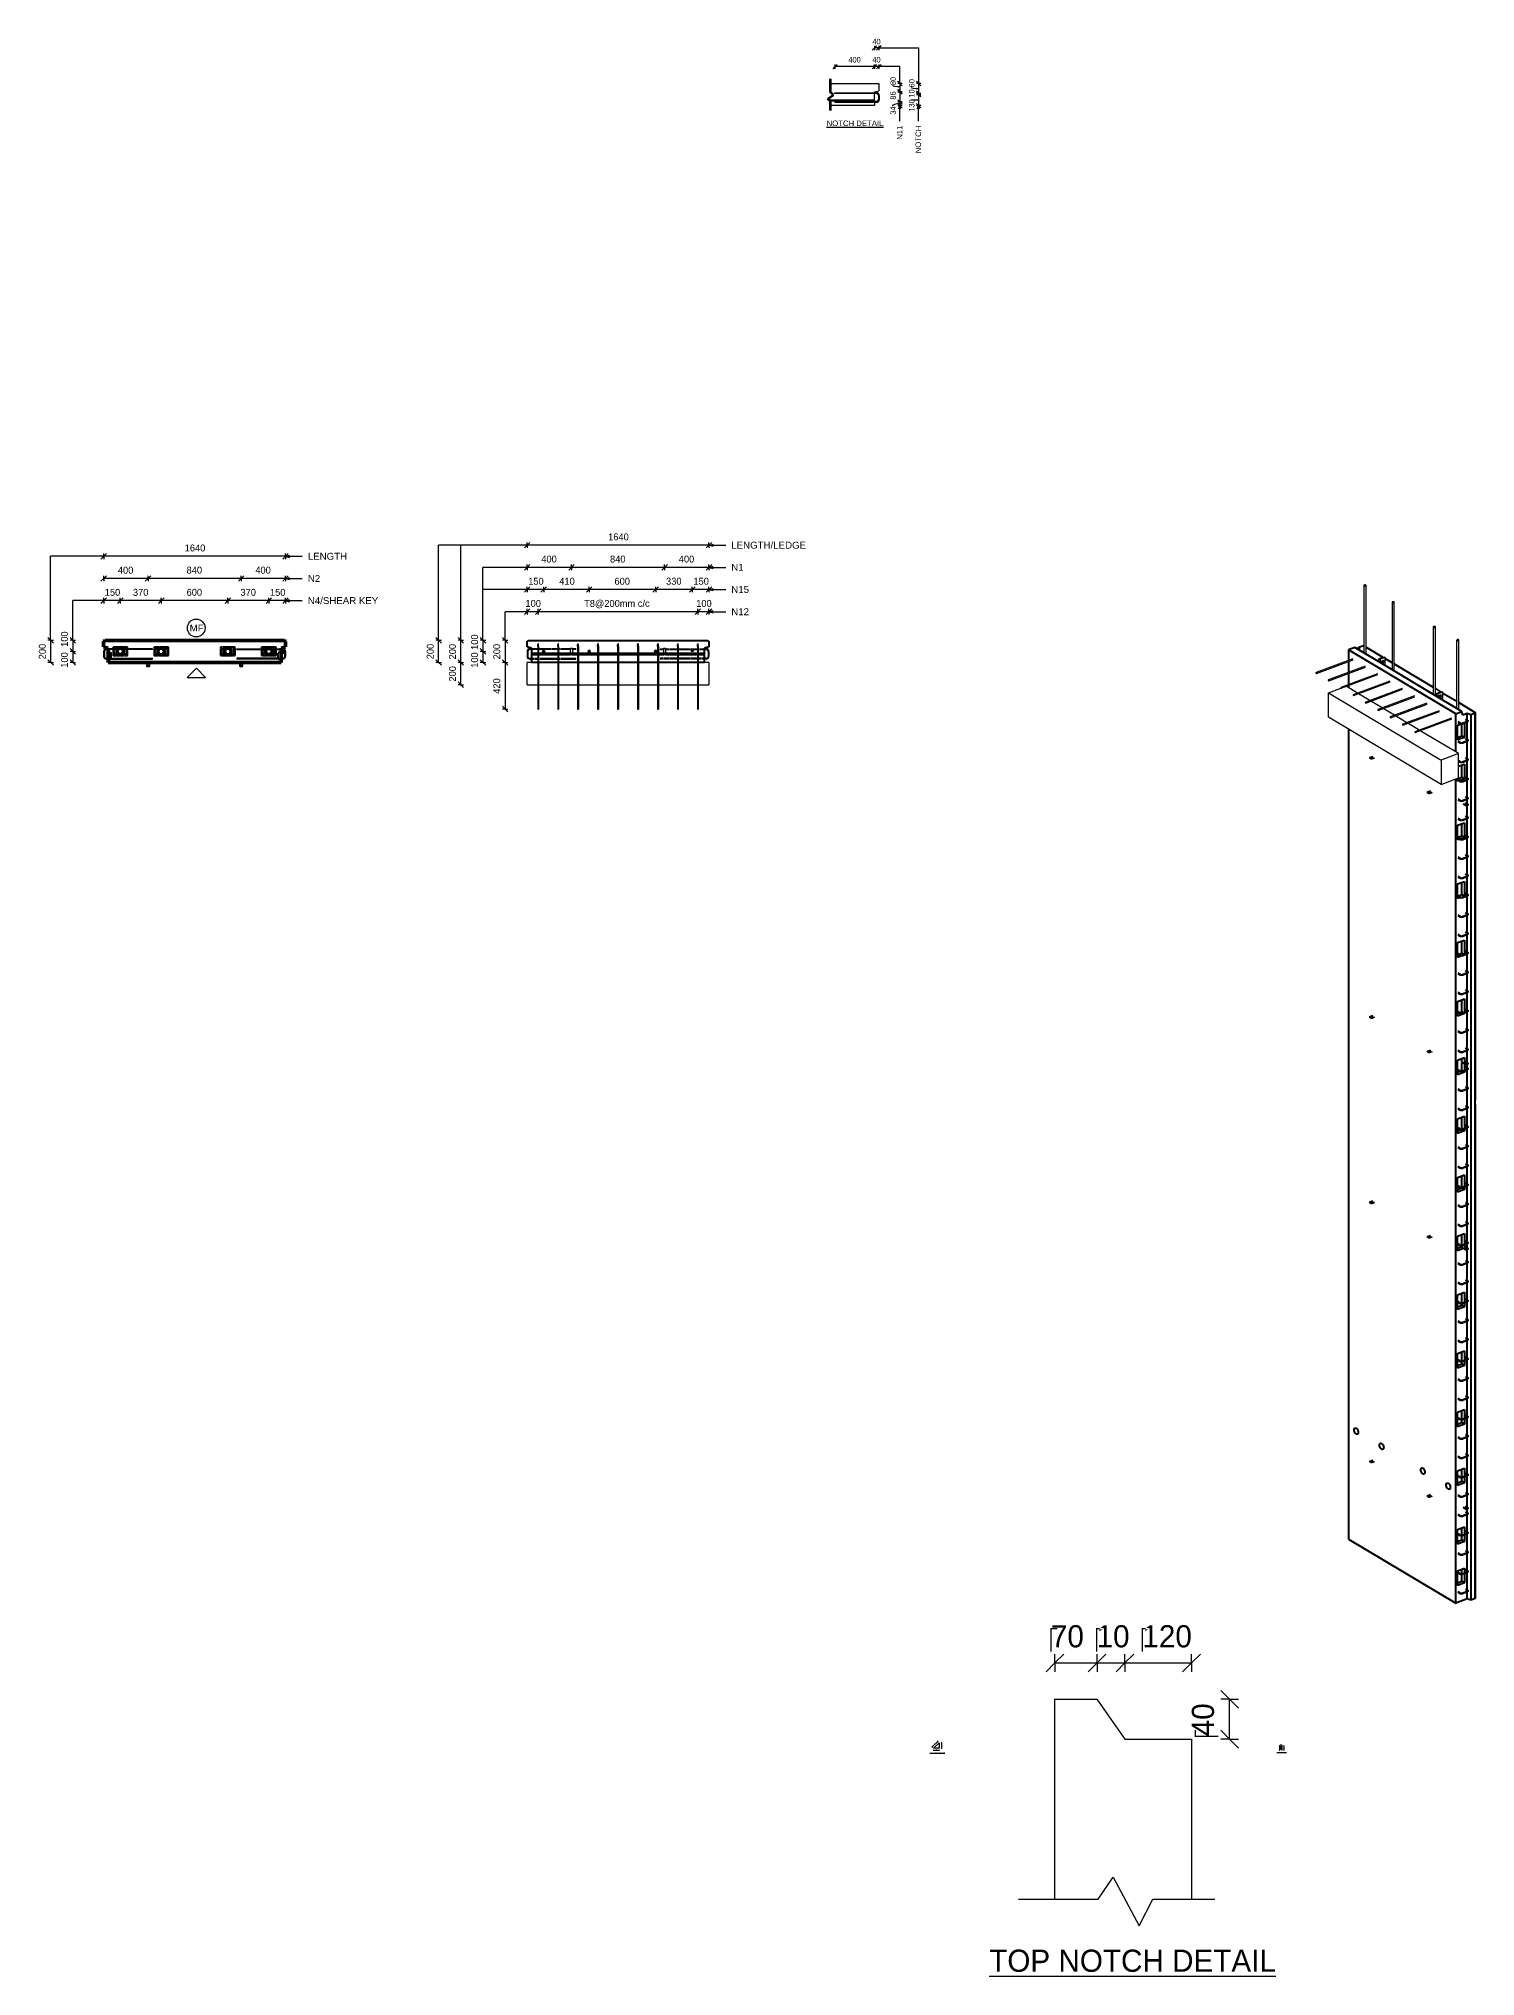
# Model space of a CAD drawing. Header units: millimetres. Extents: x -7291 to 5665, y 1067 to 18539.
import ezdxf

# ---------------------------------------------------------------- set-up
doc = ezdxf.new("R2010")
doc.units = ezdxf.units.MM
doc.linetypes.add('Dash', pattern=[6.36, 3.18, -3.18])
for name, color, linetype, lineweight in [('A-ANNO-DIMS', 211, 'Continuous', 9), ('A-ANNO-DIMS-2', 211, 'Continuous', 9), ('A-ANNO-DIMS-25', 211, 'Continuous', 9), ('A-ANNO-DIMS-3', 211, 'Continuous', 9), ('A-ANNO-DIMS-80', 211, 'Continuous', 9), ('A-DETL', 90, 'Continuous', 18), ('A-DETL-MBND', 5, 'Continuous', 18), ('A-DETL-THIN', 151, 'Continuous', 18), ('A-GENM', 13, 'Continuous', 18), ('A-WALL', 113, 'Continuous', 25), ('A-WALL-HDLN', 110, 'Dash', 25), ('G-ANNO-TEXT', 231, 'Continuous', 9), ('S-BEAM', 12, 'Continuous', 18), ('S-BEAM-HDLN', 1, 'Dash', 18), ('S-RBAR', 171, 'Continuous', 18)]:
    doc.layers.add(name, color=color, linetype=linetype, lineweight=lineweight)
doc.styles.add('Arial', font='arial.ttf', dxfattribs={"height": 62.5})
doc.styles.add('Arial_1', font='arial.ttf', dxfattribs={"height": 50})
doc.styles.add('Arial_2', font='arial.ttf', dxfattribs={"height": 7.5})
doc.styles.add('Arial_3', font='arial.ttf', dxfattribs={"height": 5})
doc.styles.add('Nirmala UI Semilight', font='NirmalaS.ttf', dxfattribs={"height": 62.5})
doc.styles.add('Nirmala UI Semilight_1', font='NirmalaS.ttf', dxfattribs={"height": 50})
doc.styles.add('Nirmala UI Semilight_2', font='NirmalaS.ttf', dxfattribs={"height": 7.5})
doc.styles.add('Nirmala UI Semilight_3', font='NirmalaS.ttf', dxfattribs={"height": 200})
doc.styles.add('Nirmala UI Semilight_4', font='NirmalaS.ttf', dxfattribs={"height": 200})
doc.styles.add('Nirmala UI Semilight_5', font='NirmalaS.ttf', dxfattribs={"height": 5})
doc.dimstyles.new('Arrow_Filled_-_2_5_NI_UI', dxfattribs={"dimscale": 304.8, "dimtxt": 65.460247, "dimasz": 0.164042, "dimexe": 0.082021, "dimexo": 0.0625, "dimgap": 0.082021, "dimtad": 1, "dimdec": 0, "dimzin": 0, "dimdsep": 46, "dimtxsty": 'Nirmala UI Semilight', "dimblk1": 'OBLIQUE', "dimblk2": 'OBLIQUE', "dimsah": 1, "dimcen": 0.09, "dimazin": 0, "dimtfac": 1, "dimtdec": 4, "dimtix": 1, "dimtmove": 0, "dimatfit": 3, "dimfxl": 0.082021, "dimfxlon": 1, "dimtvp": 1, "dimtolj": 1, "dimtzin": 0, "dimarcsym": 2})
doc.dimstyles.new('Arrow_Filled_-_2_5_NI_UI_1', dxfattribs={"dimscale": 304.8, "dimtxt": 65.460247, "dimasz": 0.164042, "dimexe": 0.082021, "dimexo": 0.0625, "dimgap": 0.082021, "dimtad": 1, "dimdec": 0, "dimzin": 0, "dimdsep": 46, "dimtxsty": 'Nirmala UI Semilight', "dimblk1": 'OBLIQUE', "dimblk2": 'OBLIQUE', "dimsah": 1, "dimcen": 0.09, "dimazin": 0, "dimtfac": 1, "dimtdec": 4, "dimtix": 1, "dimtmove": 2, "dimatfit": 3, "dimfxl": 0.082021, "dimfxlon": 1, "dimtvp": 1, "dimtolj": 1, "dimtzin": 0, "dimarcsym": 2})
doc.dimstyles.new('Arrow_Filled_-_2_5_NI_UI_2', dxfattribs={"dimscale": 304.8, "dimtxt": 7.85523, "dimasz": 0.019685, "dimexe": 0.009843, "dimexo": 0.0625, "dimgap": 0.009843, "dimtad": 1, "dimdec": 0, "dimzin": 0, "dimdsep": 46, "dimtxsty": 'Nirmala UI Semilight_2', "dimblk1": 'OBLIQUE', "dimblk2": 'OBLIQUE', "dimsah": 1, "dimcen": 0.09, "dimazin": 0, "dimtfac": 1, "dimtdec": 4, "dimtix": 1, "dimtmove": 0, "dimatfit": 3, "dimfxl": 0.009843, "dimfxlon": 1, "dimtvp": 1, "dimtolj": 1, "dimtzin": 0, "dimarcsym": 2})
doc.dimstyles.new('Arrow_Filled_-_2_5_NI_UI_3', dxfattribs={"dimscale": 304.8, "dimtxt": 209.472789, "dimasz": 0.524934, "dimexe": 0.262467, "dimexo": 0.0625, "dimgap": 0.262467, "dimtad": 1, "dimdec": 0, "dimzin": 0, "dimdsep": 46, "dimtxsty": 'Nirmala UI Semilight_3', "dimblk1": 'OBLIQUE', "dimblk2": 'OBLIQUE', "dimsah": 1, "dimcen": 0.09, "dimazin": 0, "dimtfac": 1, "dimtdec": 4, "dimtix": 1, "dimtmove": 2, "dimatfit": 3, "dimfxl": 0.262467, "dimfxlon": 1, "dimtvp": 1, "dimtolj": 1, "dimtzin": 0, "dimarcsym": 2})
doc.dimstyles.new('Arrow_Filled_-_2_5_NI_UI_4', dxfattribs={"dimscale": 304.8, "dimtxt": 209.472789, "dimasz": 0.524934, "dimexe": 0.262467, "dimexo": 0.0625, "dimgap": 0.262467, "dimtad": 1, "dimdec": 0, "dimzin": 0, "dimdsep": 46, "dimtxsty": 'Nirmala UI Semilight_3', "dimblk1": 'OBLIQUE', "dimblk2": 'OBLIQUE', "dimsah": 1, "dimcen": 0.09, "dimazin": 0, "dimtfac": 1, "dimtdec": 4, "dimtix": 1, "dimtmove": 0, "dimatfit": 3, "dimfxl": 0.262467, "dimfxlon": 1, "dimtvp": 1, "dimtolj": 1, "dimtzin": 0, "dimarcsym": 2})
doc.dimstyles.new('Arrow_Filled_-_2_5_NI_UI_5', dxfattribs={"dimscale": 304.8, "dimtxt": 5.23682, "dimasz": 0.013123, "dimexe": 0.006562, "dimexo": 0.0625, "dimgap": 0.006562, "dimtad": 1, "dimdec": 0, "dimzin": 0, "dimdsep": 46, "dimtxsty": 'Nirmala UI Semilight_5', "dimblk1": 'OBLIQUE', "dimblk2": 'OBLIQUE', "dimsah": 1, "dimcen": 0.09, "dimazin": 0, "dimtfac": 1, "dimtdec": 4, "dimtix": 1, "dimtmove": 0, "dimatfit": 3, "dimfxl": 0.006562, "dimfxlon": 1, "dimtvp": 1, "dimtolj": 1, "dimtzin": 0, "dimarcsym": 2})

msp = doc.modelspace()

# ---------------------------------------------------------------- texts
at = {"layer": 'G-ANNO-TEXT', "color": 7, "attachment_point": 1}
for s, insert, char_height, width, style in [('40', (227.8, 18538), 50, 91.392, 'Nirmala UI Semilight_1'), ('400', (11.2, 18374.4), 50, 136.287, 'Nirmala UI Semilight_1'), ('40', (227.8, 18374.4), 50, 91.392, 'Nirmala UI Semilight_1'), ('\\LNOTCH DETAIL', (-184.6, 17801.3), 50, 622.11, 'Arial_1'), ('LENGTH/LEDGE', (-1044.8, 14003.2), 62.5, 815.717, 'Arial'), ('LENGTH', (-4863.9, 13903.2), 62.5, 428.903, 'Arial'), ('N1', (-1044.8, 13803.2), 62.5, 134.283, 'Arial'), ('N2', (-4863.9, 13703.2), 62.5, 134.283, 'Arial'), ('N4/SHEAR KEY', (-4863.9, 13503.2), 62.5, 767.616, 'Arial'), ('N15', (-1044.8, 13603.2), 62.5, 192.405, 'Arial'), ('N12', (-1044.8, 13403.2), 62.5, 192.405, 'Arial'), ('MF', (-5929.2, 13256.4), 62.5, 150.316, 'Arial'), ('\\LTYPICAL CHAMFER DETAIL', (744.8, 3087.5), 7.5, 166.911, 'Arial_2'), ('\\LTYPICAL GROOVE DETAIL', (3876.1, 3090.7), 5, 106.785, 'Arial_3'), ('\\LTOP NOTCH DETAIL', (1281.7, 1307.2), 200, 2975.864, 'Nirmala UI Semilight_4')]:
    msp.add_mtext(s, dxfattribs=dict(at, insert=insert, char_height=char_height, width=width, style=style))
at = {"layer": 'G-ANNO-TEXT', "color": 7, "char_height": 50, "attachment_point": 1, "rotation": 90}
for s, insert, width, style in [('80', (389.4, 18120.9), 89.789, 'Nirmala UI Semilight_1'), ('60', (557.7, 18100.5), 89.789, 'Nirmala UI Semilight_1'), ('86', (389.4, 17989.8), 89.789, 'Nirmala UI Semilight_1'), ('10', (557.7, 18008.1), 76.962, 'Nirmala UI Semilight_1'), ('34', (389.4, 17854.6), 91.392, 'Nirmala UI Semilight_1'), ('130', (557.7, 17881.7), 121.856, 'Nirmala UI Semilight_1'), ('N11', (448.6, 17627.6), 153.924, 'Arial_1'), ('NOTCH', (616.9, 17506), 301.435, 'Arial_1')]:
    msp.add_mtext(s, dxfattribs=dict(at, insert=insert, width=width, style=style))

# ---------------------------------------------------------------- blocks, each defined once
blk = doc.blocks.new('RR spread anchor face based - RR-SA-1_4-160-1726851-Elevation Top')
at = {"layer": 'A-GENM'}
for p, q in [((-6320, 12914), (-6320, 12884)), ((-6320, 12884), (-6318, 12879)), ((-6318, 12879), (-6293, 12879)), ((-6312, 12894), (-6312, 12900)), ((-6298, 12900), (-6298, 12894)), ((-6293, 12879), (-6290, 12884)), ((-6290, 12884), (-6290, 12914))]:
    blk.add_line(p, q, dxfattribs=at)
for centre, start, end in [((-6305, 12900), 0, 180), ((-6305, 12894), 180, 0)]:
    blk.add_arc(centre, 7, start, end, dxfattribs=at)
blk = doc.blocks.new('RR spread anchor face based - RR-SA-2_5-200-1726821-Elevation Top')
at = {"layer": 'A-GENM'}
for p, q in [((-5245, 13014), (-5243, 13014)), ((-5243, 13024), (-5243, 13014)), ((-5243, 13024), (-5243, 13014)), ((-5243, 13014), (-5243, 13004)), ((-5243, 13014), (-5243, 13004)), ((-5190, 13029), (-5241, 13029)), ((-5241, 12999), (-5190, 12999)), ((-5084, 13029), (-5105, 13029)), ((-5105, 12999), (-5073, 12999)), ((-5087, 13021), (-5081, 13021)), ((-5081, 13007), (-5087, 13007)), ((-5070, 13029), (-5071, 13029)), ((-5065, 13026), (-5070, 13029)), ((-5065, 13014), (-5065, 13026))]:
    blk.add_line(p, q, dxfattribs=at)
for centre, start, end in [((-5087, 13014), 90, 270), ((-5081, 13014), 270, 90)]:
    blk.add_arc(centre, 7, start, end, dxfattribs=at)
blk = doc.blocks.new('RR spread anchor face based - RR-SA-7_5-260-1726841-Elevation Top Copy 1')
at = {"layer": 'A-GENM'}
for p, q in [((-6313, 13041), (-6313, 13044)), ((-6313, 13044), (-6297, 13044)), ((-6313, 12986), (-6313, 13041)), ((-6313, 13041), (-6297, 13041)), ((-6313, 12984), (-6313, 12986)), ((-6313, 12986), (-6297, 12986)), ((-6297, 12984), (-6313, 12984)), ((-6297, 13044), (-6297, 13041)), ((-6297, 13041), (-6297, 12986)), ((-6297, 12986), (-6297, 12984))]:
    blk.add_line(p, q, dxfattribs=at)
blk = doc.blocks.new('Rebar Bar - Part 3166313199-431004-3D Ortho')
at = {"layer": 'S-RBAR'}
for p, q in [((7083, 12396), (7068, 12406)), ((7063, 12399), (7079, 12389))]:
    blk.add_line(p, q, dxfattribs=at)
blk = doc.blocks.new('Rebar Bar - Part 2227165887-431004-3D Ortho')
at = {"layer": 'S-RBAR'}
for points in [[(7079, 12389, 0), (7080, 12389, 0), (7080, 12389, 0), (7080, 12389, 0), (7081, 12388, 0), (7081, 12388, 0), (7081, 12388, 0), (7081, 12388, 0), (7081, 12388, 0), (7081, 12388, 0), (7082, 12387, 0), (7082, 12387, 0), (7082, 12387, 0), (7082, 12387, 0), (7082, 12387, 0), (7082, 12387, 0), (7082, 12387, 0), (7082, 12387, 0), (7082, 12387, 0), (7082, 12387, 0), (7082, 12387, 0), (7082, 12387, 0), (7082, 12387, 0), (7082, 12387, 0), (7081, 12386, 0), (7081, 12386, 0), (7081, 12386, 0), (7081, 12386, 0), (7081, 12386, 0), (7081, 12385, 0), (7080, 12385, 0), (7080, 12385, 0), (7080, 12385, 0), (7079, 12385, 0), (7079, 12384, 0), (7079, 12384, 0), (7078, 12384, 0), (7078, 12384, 0), (7077, 12384, 0), (7077, 12383, 0), (7077, 12383, 0)], [(7083, 12396, 0), (7084, 12396, 0), (7085, 12395, 0), (7085, 12395, 0), (7086, 12395, 0), (7086, 12394, 0), (7087, 12394, 0), (7087, 12393, 0), (7088, 12393, 0), (7088, 12392, 0), (7088, 12391, 0), (7089, 12391, 0), (7089, 12390, 0), (7089, 12390, 0), (7089, 12389, 0), (7090, 12388, 0), (7090, 12387, 0), (7090, 12387, 0), (7090, 12386, 0), (7090, 12385, 0), (7089, 12385, 0), (7089, 12384, 0), (7089, 12383, 0), (7089, 12383, 0), (7088, 12382, 0), (7088, 12382, 0), (7087, 12381, 0), (7087, 12380, 0), (7086, 12380, 0), (7086, 12379, 0), (7085, 12379, 0), (7085, 12379, 0), (7084, 12378, 0), (7084, 12378, 0), (7083, 12377, 0), (7082, 12377, 0), (7082, 12377, 0), (7081, 12376, 0), (7080, 12376, 0), (7080, 12376, 0), (7079, 12376, 0)]]:
    blk.add_polyline3d(points, dxfattribs=at)
blk = doc.blocks.new('Rebar Bar - Part 981547073-431004-3D Ortho')
at = {"layer": 'S-RBAR'}
for p, q in [((7077, 12383), (7041, 12370)), ((7043, 12362), (7079, 12376))]:
    blk.add_line(p, q, dxfattribs=at)
blk = doc.blocks.new('Rebar Bar - Part 2227165887-V1-3D Ortho')
at = {"layer": 'S-RBAR'}
for points in [[(7012, 12364, 0), (7012, 12364, 0), (7013, 12364, 0), (7014, 12363, 0), (7014, 12363, 0), (7015, 12363, 0), (7016, 12362, 0), (7017, 12362, 0), (7017, 12362, 0), (7018, 12362, 0), (7019, 12361, 0), (7020, 12361, 0), (7021, 12361, 0), (7021, 12361, 0), (7022, 12361, 0), (7023, 12361, 0), (7024, 12360, 0), (7025, 12360, 0), (7026, 12360, 0), (7026, 12360, 0), (7027, 12360, 0), (7028, 12360, 0), (7029, 12360, 0), (7030, 12360, 0), (7031, 12360, 0), (7032, 12360, 0), (7033, 12360, 0), (7033, 12360, 0), (7034, 12360, 0), (7035, 12360, 0), (7036, 12361, 0), (7037, 12361, 0), (7038, 12361, 0), (7038, 12361, 0), (7039, 12361, 0), (7040, 12361, 0), (7041, 12362, 0), (7042, 12362, 0), (7042, 12362, 0), (7043, 12362, 0), (7043, 12362, 0)], [(7016, 12371, 0), (7016, 12371, 0), (7017, 12371, 0), (7017, 12370, 0), (7018, 12370, 0), (7018, 12370, 0), (7019, 12370, 0), (7019, 12370, 0), (7020, 12369, 0), (7020, 12369, 0), (7021, 12369, 0), (7022, 12369, 0), (7022, 12369, 0), (7023, 12369, 0), (7023, 12369, 0), (7024, 12368, 0), (7025, 12368, 0), (7026, 12368, 0), (7026, 12368, 0), (7027, 12368, 0), (7028, 12368, 0), (7028, 12368, 0), (7029, 12368, 0), (7030, 12368, 0), (7031, 12368, 0), (7031, 12368, 0), (7032, 12368, 0), (7033, 12368, 0), (7033, 12368, 0), (7034, 12368, 0), (7035, 12368, 0), (7036, 12369, 0), (7036, 12369, 0), (7037, 12369, 0), (7037, 12369, 0), (7038, 12369, 0), (7039, 12369, 0), (7039, 12369, 0), (7040, 12370, 0), (7040, 12370, 0), (7041, 12370, 0)]]:
    blk.add_polyline3d(points, dxfattribs=at)
blk = doc.blocks.new('Rebar Bar - Part 3131074535-431004-3D Ortho')
at = {"layer": 'S-RBAR'}
for p, q in [((6996, 12374), (7012, 12364)), ((7016, 12371), (7000, 12381))]:
    blk.add_line(p, q, dxfattribs=at)
blk = doc.blocks.new('Rebar Bar - Part 3131074535-V2-3D Ortho')
at = {"layer": 'S-RBAR'}
for p, q in [((7016, 12022), (7002, 12031)), ((7002, 12021), (7012, 12016))]:
    blk.add_line(p, q, dxfattribs=at)
blk = doc.blocks.new('Rebar Bar - Part 3131074535-V3-3D Ortho')
at = {"layer": 'S-RBAR'}
for p, q in [((7016, 11848), (6993, 11862)), ((6993, 11853), (7012, 11841))]:
    blk.add_line(p, q, dxfattribs=at)
blk = doc.blocks.new('Rebar Bar - Part 3166313199-V4-3D Ortho')
at = {"layer": 'S-RBAR'}
for p, q in [((7083, 10305), (7068, 10314)), ((7064, 10307), (7079, 10298))]:
    blk.add_line(p, q, dxfattribs=at)
blk = doc.blocks.new('Rebar Bar - Part 3166313199-V5-3D Ortho')
at = {"layer": 'S-RBAR'}
for p, q in [((7063, 8564), (7079, 8555)), ((7083, 8561), (7068, 8571))]:
    blk.add_line(p, q, dxfattribs=at)
blk = doc.blocks.new('Rebar Bar - Part 3131074535-V6-3D Ortho')
at = {"layer": 'S-RBAR'}
for p, q in [((6996, 6273), (7012, 6263)), ((7016, 6270), (7000, 6280))]:
    blk.add_line(p, q, dxfattribs=at)
blk = doc.blocks.new('Rebar Bar - Part 3131074535-V7-3D Ortho')
at = {"layer": 'S-RBAR'}
for p, q in [((6996, 4530), (7012, 4520)), ((7016, 4527), (7000, 4537))]:
    blk.add_line(p, q, dxfattribs=at)
blk = doc.blocks.new('RR spread anchor face based - RR-SA-7_5-260-1726841-3D Ortho')
at = {"layer": 'A-GENM'}
for p, q in [((6284, 12944), (6286, 12949)), ((6284, 12920), (6284, 12944)), ((6294, 12938), (6284, 12944)), ((6286, 12949), (6329, 12965)), ((6286, 12949), (6296, 12943)), ((6296, 12943), (6294, 12938)), ((6294, 12938), (6294, 12914)), ((6339, 12959), (6296, 12943)), ((6318, 12932), (6318, 12933)), ((6318, 12928), (6318, 12932)), ((6329, 12965), (6339, 12959)), ((6341, 12956), (6339, 12959)), ((6341, 12896), (6341, 12956)), ((6307, 12914), (6307, 12918)), ((6328, 12926), (6328, 12922))]:
    blk.add_line(p, q, dxfattribs=at)
for points in [[(6307, 12918, 0), (6308, 12921, 0), (6309, 12924, 0), (6310, 12927, 0), (6312, 12930, 0), (6315, 12932, 0), (6318, 12933, 0), (6320, 12934, 0), (6323, 12934, 0), (6325, 12933, 0), (6326, 12931, 0), (6327, 12928, 0), (6328, 12926, 0)], [(6328, 12922, 0), (6327, 12919, 0), (6326, 12916, 0), (6325, 12913, 0), (6323, 12910, 0), (6320, 12908, 0), (6318, 12907, 0), (6315, 12906, 0), (6312, 12906, 0), (6310, 12907, 0), (6309, 12909, 0), (6308, 12912, 0), (6307, 12914, 0)], [(6308, 12913, 0), (6310, 12914, 0), (6313, 12916, 0), (6315, 12919, 0), (6316, 12922, 0), (6317, 12925, 0), (6318, 12928, 0)]]:
    blk.add_polyline3d(points, dxfattribs=at)
blk = doc.blocks.new('RR spread anchor face based - RR-SA-2_5-200-1726821-3D Ortho')
at = {"layer": 'A-GENM'}
for p, q in [((7044, 11643), (7066, 11630)), ((7066, 11622), (7044, 11635)), ((7065, 11637), (7062, 11639)), ((7066, 11630), (7071, 11629)), ((7066, 11622), (7066, 11630)), ((7071, 11620), (7066, 11622)), ((7089, 11639), (7068, 11652)), ((7071, 11629), (7090, 11637)), ((7071, 11629), (7071, 11620)), ((7090, 11628), (7071, 11620)), ((7073, 11643), (7076, 11641)), ((7090, 11637), (7089, 11639)), ((7090, 11637), (7090, 11628))]:
    blk.add_line(p, q, dxfattribs=at)
for points in [[(7062, 11639, 0), (7061, 11640, 0), (7060, 11640, 0), (7060, 11641, 0), (7061, 11642, 0), (7062, 11643, 0), (7063, 11643, 0), (7064, 11644, 0), (7066, 11644, 0), (7068, 11644, 0), (7070, 11644, 0), (7071, 11644, 0), (7073, 11643, 0)], [(7076, 11641, 0), (7077, 11640, 0), (7078, 11639, 0), (7078, 11638, 0), (7077, 11637, 0), (7077, 11637, 0), (7075, 11636, 0), (7074, 11636, 0), (7072, 11635, 0), (7070, 11635, 0), (7068, 11636, 0), (7067, 11636, 0), (7065, 11637, 0)]]:
    blk.add_polyline3d(points, dxfattribs=at)
blk = doc.blocks.new('RR spread anchor face based - RR-SA-1_4-160-1726851-3D Ortho')
at = {"layer": 'A-GENM'}
for p, q in [((6201, 12058), (6199, 12055)), ((6199, 12055), (6214, 12046)), ((6199, 12055), (6199, 12050)), ((6225, 12067), (6201, 12058)), ((6214, 12058), (6219, 12060)), ((6220, 12047), (6243, 12055)), ((6214, 12041), (6199, 12050)), ((6214, 12046), (6220, 12047)), ((6214, 12046), (6214, 12041)), ((6220, 12041), (6214, 12041)), ((6219, 12054), (6215, 12053)), ((6243, 12050), (6220, 12041)), ((6220, 12047), (6220, 12041)), ((6228, 12054), (6223, 12053))]:
    blk.add_line(p, q, dxfattribs=at)
for points in [[(6223, 12053, 0), (6221, 12052, 0), (6220, 12052, 0), (6218, 12052, 0), (6216, 12052, 0), (6215, 12053, 0), (6213, 12053, 0), (6212, 12054, 0), (6212, 12055, 0), (6212, 12056, 0), (6212, 12057, 0), (6213, 12057, 0), (6214, 12058, 0)], [(6219, 12060, 0), (6221, 12060, 0), (6222, 12060, 0), (6224, 12060, 0), (6226, 12060, 0), (6228, 12060, 0), (6229, 12059, 0), (6230, 12058, 0), (6230, 12058, 0), (6230, 12057, 0), (6230, 12056, 0), (6229, 12055, 0), (6228, 12054, 0)], [(6228, 12054, 0), (6226, 12055, 0), (6224, 12055, 0), (6222, 12055, 0), (6221, 12055, 0), (6219, 12054, 0)]]:
    blk.add_polyline3d(points, dxfattribs=at)
blk = doc.blocks.new('RR spread anchor face based - RR-SA-1_4-160-V8-3D Ortho')
at = {"layer": 'A-GENM'}
for p, q in [((6721, 11747), (6719, 11744)), ((6719, 11744), (6735, 11735)), ((6719, 11744), (6719, 11739)), ((6735, 11730), (6719, 11739)), ((6745, 11756), (6721, 11747)), ((6735, 11747), (6739, 11749)), ((6739, 11743), (6735, 11742)), ((6735, 11735), (6740, 11736)), ((6735, 11735), (6735, 11730)), ((6740, 11730), (6735, 11730)), ((6740, 11736), (6764, 11744)), ((6764, 11739), (6740, 11730)), ((6740, 11736), (6740, 11730)), ((6748, 11743), (6743, 11742))]:
    blk.add_line(p, q, dxfattribs=at)
for points in [[(6743, 11742, 0), (6742, 11741, 0), (6740, 11741, 0), (6738, 11741, 0), (6736, 11741, 0), (6735, 11742, 0), (6733, 11742, 0), (6733, 11743, 0), (6732, 11744, 0), (6732, 11745, 0), (6732, 11746, 0), (6733, 11746, 0), (6735, 11747, 0)], [(6739, 11749, 0), (6741, 11749, 0), (6743, 11749, 0), (6744, 11749, 0), (6746, 11749, 0), (6748, 11749, 0), (6749, 11748, 0), (6750, 11747, 0), (6751, 11747, 0), (6751, 11746, 0), (6750, 11745, 0), (6749, 11744, 0), (6748, 11743, 0)], [(6748, 11743, 0), (6746, 11744, 0), (6744, 11744, 0), (6743, 11744, 0), (6741, 11744, 0), (6739, 11743, 0)]]:
    blk.add_polyline3d(points, dxfattribs=at)
blk = doc.blocks.new('RR spread anchor face based - RR-SA-2_5-200-V9-3D Ortho')
at = {"layer": 'A-GENM'}
for p, q in [((7029, 9316), (7066, 9294)), ((7066, 9285), (7029, 9307)), ((7065, 9300), (7062, 9302)), ((7066, 9294), (7071, 9292)), ((7066, 9285), (7066, 9294)), ((7071, 9284), (7066, 9285)), ((7089, 9302), (7068, 9315)), ((7071, 9292), (7090, 9300)), ((7071, 9292), (7071, 9284)), ((7090, 9291), (7071, 9284)), ((7073, 9306), (7076, 9304)), ((7090, 9300), (7089, 9302)), ((7090, 9300), (7090, 9291))]:
    blk.add_line(p, q, dxfattribs=at)
for points in [[(7062, 9302, 0), (7061, 9303, 0), (7060, 9304, 0), (7060, 9304, 0), (7061, 9305, 0), (7062, 9306, 0), (7063, 9307, 0), (7064, 9307, 0), (7066, 9307, 0), (7068, 9307, 0), (7070, 9307, 0), (7071, 9307, 0), (7073, 9306, 0)], [(7076, 9304, 0), (7077, 9303, 0), (7078, 9302, 0), (7078, 9301, 0), (7077, 9301, 0), (7077, 9300, 0), (7075, 9299, 0), (7074, 9299, 0), (7072, 9299, 0), (7070, 9299, 0), (7068, 9299, 0), (7067, 9299, 0), (7065, 9300, 0)]]:
    blk.add_polyline3d(points, dxfattribs=at)
blk = doc.blocks.new('RR spread anchor face based - RR-SA-2_5-200-V10-3D Ortho')
at = {"layer": 'A-GENM'}
for p, q in [((7032, 7642), (7066, 7622)), ((7066, 7614), (7044, 7627)), ((7065, 7629), (7062, 7631)), ((7066, 7622), (7071, 7621)), ((7066, 7614), (7066, 7622)), ((7071, 7613), (7066, 7614)), ((7089, 7631), (7068, 7644)), ((7071, 7621), (7090, 7629)), ((7071, 7621), (7071, 7613)), ((7090, 7620), (7071, 7613)), ((7073, 7635), (7076, 7633)), ((7090, 7629), (7089, 7631)), ((7090, 7629), (7090, 7620))]:
    blk.add_line(p, q, dxfattribs=at)
for points in [[(7062, 7631, 0), (7061, 7632, 0), (7060, 7632, 0), (7060, 7633, 0), (7061, 7634, 0), (7062, 7635, 0), (7063, 7636, 0), (7064, 7636, 0), (7066, 7636, 0), (7068, 7636, 0), (7070, 7636, 0), (7071, 7636, 0), (7073, 7635, 0)], [(7076, 7633, 0), (7077, 7632, 0), (7078, 7631, 0), (7078, 7630, 0), (7077, 7629, 0), (7077, 7629, 0), (7075, 7628, 0), (7074, 7628, 0), (7072, 7627, 0), (7070, 7627, 0), (7068, 7628, 0), (7067, 7628, 0), (7065, 7629, 0)]]:
    blk.add_polyline3d(points, dxfattribs=at)
blk = doc.blocks.new('RR spread anchor face based - RR-SA-2_5-200-V11-3D Ortho')
at = {"layer": 'A-GENM'}
for p, q in [((7044, 5299), (7066, 5286)), ((7066, 5277), (7044, 5290)), ((7065, 5292), (7062, 5294)), ((7066, 5286), (7071, 5284)), ((7066, 5277), (7066, 5286)), ((7071, 5276), (7066, 5277)), ((7089, 5294), (7068, 5307)), ((7071, 5284), (7090, 5292)), ((7071, 5284), (7071, 5276)), ((7090, 5283), (7071, 5276)), ((7073, 5298), (7076, 5296)), ((7090, 5292), (7089, 5294)), ((7090, 5292), (7090, 5283))]:
    blk.add_line(p, q, dxfattribs=at)
for points in [[(7062, 5294, 0), (7061, 5295, 0), (7060, 5296, 0), (7060, 5296, 0), (7061, 5297, 0), (7062, 5298, 0), (7063, 5299, 0), (7064, 5299, 0), (7066, 5299, 0), (7068, 5299, 0), (7070, 5299, 0), (7071, 5299, 0), (7073, 5298, 0)], [(7076, 5296, 0), (7077, 5295, 0), (7078, 5294, 0), (7078, 5293, 0), (7077, 5293, 0), (7077, 5292, 0), (7075, 5291, 0), (7074, 5291, 0), (7072, 5291, 0), (7070, 5291, 0), (7068, 5291, 0), (7067, 5291, 0), (7065, 5292, 0)]]:
    blk.add_polyline3d(points, dxfattribs=at)
blk = doc.blocks.new('Rebar Bar - Part 3145980499-431004-3D Ortho')
at = {"layer": 'S-RBAR'}
for p, q in [((6402, 13457), (6402, 12849)), ((6422, 12837), (6422, 13457))]:
    blk.add_line(p, q, dxfattribs=at)
for points in [[(6420, 13460, 0), (6418, 13461, 0), (6415, 13461, 0), (6413, 13462, 0), (6410, 13462, 0), (6408, 13461, 0), (6405, 13461, 0), (6404, 13460, 0), (6402, 13459, 0), (6402, 13457, 0), (6402, 13456, 0), (6402, 13455, 0), (6404, 13454, 0)], [(6404, 13454, 0), (6406, 13453, 0), (6408, 13453, 0), (6410, 13452, 0), (6413, 13452, 0), (6416, 13453, 0), (6418, 13453, 0), (6420, 13454, 0), (6421, 13455, 0), (6422, 13456, 0), (6422, 13458, 0), (6421, 13459, 0), (6420, 13460, 0)]]:
    blk.add_polyline3d(points, dxfattribs=at)
blk = doc.blocks.new('Rebar Bar - Part 3643695667-431004-3D Ortho')
at = {"layer": 'S-RBAR'}
for p, q in [((6940, 12413), (6609, 12290)), ((6612, 12282), (6943, 12406))]:
    blk.add_line(p, q, dxfattribs=at)
for points in [[(6613, 12285, 0), (6613, 12286, 0), (6612, 12287, 0), (6612, 12288, 0), (6612, 12288, 0), (6611, 12289, 0), (6610, 12290, 0), (6610, 12290, 0), (6609, 12290, 0), (6609, 12290, 0), (6608, 12289, 0), (6608, 12288, 0), (6608, 12288, 0)], [(6608, 12288, 0), (6608, 12287, 0), (6608, 12286, 0), (6609, 12285, 0), (6609, 12284, 0), (6610, 12283, 0), (6610, 12283, 0), (6611, 12282, 0), (6612, 12282, 0), (6612, 12283, 0), (6612, 12283, 0), (6613, 12284, 0), (6613, 12285, 0)]]:
    blk.add_polyline3d(points, dxfattribs=at)
blk = doc.blocks.new('Rebar Bar - Part 259210708-431004-3D Ortho')
at = {"layer": 'S-RBAR'}
for p, q in [((6985, 13116), (6985, 12500)), ((7005, 12488), (7005, 13116))]:
    blk.add_line(p, q, dxfattribs=at)
for points in [[(7003, 13118, 0), (7001, 13119, 0), (6999, 13120, 0), (6997, 13120, 0), (6994, 13120, 0), (6991, 13120, 0), (6989, 13119, 0), (6987, 13118, 0), (6986, 13117, 0), (6986, 13116, 0), (6986, 13115, 0), (6986, 13114, 0), (6988, 13113, 0)], [(6988, 13113, 0), (6989, 13112, 0), (6992, 13111, 0), (6994, 13111, 0), (6997, 13111, 0), (6999, 13111, 0), (7002, 13112, 0), (7003, 13113, 0), (7005, 13114, 0), (7005, 13115, 0), (7005, 13116, 0), (7005, 13117, 0), (7003, 13118, 0)]]:
    blk.add_polyline3d(points, dxfattribs=at)
blk = doc.blocks.new('Rebar Bar - Part 259210708-V12-3D Ortho')
at = {"layer": 'S-RBAR'}
for p, q in [((6148, 13609), (6148, 13001)), ((6168, 12989), (6168, 13609))]:
    blk.add_line(p, q, dxfattribs=at)
for points in [[(6166, 13612, 0), (6164, 13612, 0), (6161, 13613, 0), (6159, 13613, 0), (6156, 13613, 0), (6154, 13613, 0), (6152, 13612, 0), (6150, 13612, 0), (6148, 13610, 0), (6148, 13609, 0), (6148, 13608, 0), (6149, 13607, 0), (6150, 13606, 0)], [(6150, 13606, 0), (6152, 13605, 0), (6154, 13604, 0), (6157, 13604, 0), (6159, 13604, 0), (6162, 13604, 0), (6164, 13605, 0), (6166, 13606, 0), (6167, 13607, 0), (6168, 13608, 0), (6168, 13609, 0), (6167, 13611, 0), (6166, 13612, 0)]]:
    blk.add_polyline3d(points, dxfattribs=at)
blk = doc.blocks.new('DIMBLOCK1-Elevation Top')
at = {"layer": 'A-ANNO-DIMS-25'}
for p, q in [((-5215, 13472), (-5240, 13447)), ((-5215, 13472), (-5190, 13497)), ((-5215, 13472), (-5215, 13497)), ((-5065, 13472), (-5215, 13472)), ((-5215, 13472), (-5215, 13447)), ((-5065, 13472), (-5090, 13447)), ((-5065, 13472), (-5040, 13497)), ((-5065, 13472), (-5065, 13497)), ((-5065, 13472), (-5065, 13447))]:
    blk.add_line(p, q, dxfattribs=at)
at = {"layer": 'A-ANNO-DIMS-25', "color": 0, "insert": (-5205, 13578), "char_height": 62.5, "width": 154.25, "attachment_point": 1, "line_spacing_factor": 1.142579, "style": 'Nirmala UI Semilight'}
blk.add_mtext('150', dxfattribs=at)
blk = doc.blocks.new('_Oblique')
at = {"color": 0, "linetype": 'ByBlock', "lineweight": -2}
blk.add_line((-0.5, -0.5), (0.5, 0.5), dxfattribs=at)
blk = doc.blocks.new('DIMBLOCK2-Elevation Top')
at = {"layer": 'A-ANNO-DIMS-25'}
for p, q in [((-5585, 13472), (-5610, 13447)), ((-5585, 13472), (-5560, 13497)), ((-5585, 13472), (-5585, 13497)), ((-5215, 13472), (-5585, 13472)), ((-5585, 13472), (-5585, 13447)), ((-5215, 13472), (-5240, 13447)), ((-5215, 13472), (-5190, 13497)), ((-5215, 13472), (-5215, 13497)), ((-5215, 13472), (-5215, 13447))]:
    blk.add_line(p, q, dxfattribs=at)
at = {"layer": 'A-ANNO-DIMS-25', "color": 0, "insert": (-5471, 13578), "char_height": 62.5, "width": 168.53, "attachment_point": 1, "line_spacing_factor": 1.142579, "style": 'Nirmala UI Semilight'}
blk.add_mtext('370', dxfattribs=at)
blk = doc.blocks.new('DIMBLOCK3-Elevation Top')
at = {"layer": 'A-ANNO-DIMS-25'}
for p, q in [((-6185, 13472), (-6210, 13447)), ((-6185, 13472), (-6160, 13497)), ((-6185, 13472), (-6185, 13497)), ((-5585, 13472), (-6185, 13472)), ((-6185, 13472), (-6185, 13447)), ((-5585, 13472), (-5610, 13447)), ((-5585, 13472), (-5560, 13497)), ((-5585, 13472), (-5585, 13497)), ((-5585, 13472), (-5585, 13447))]:
    blk.add_line(p, q, dxfattribs=at)
at = {"layer": 'A-ANNO-DIMS-25', "color": 0, "insert": (-5957, 13578), "char_height": 62.5, "width": 171.39, "attachment_point": 1, "line_spacing_factor": 1.142579, "style": 'Nirmala UI Semilight'}
blk.add_mtext('600', dxfattribs=at)
blk = doc.blocks.new('DIMBLOCK4-Elevation Top')
at = {"layer": 'A-ANNO-DIMS-25'}
for p, q in [((-6555, 13472), (-6580, 13447)), ((-6555, 13472), (-6530, 13497)), ((-6555, 13472), (-6555, 13497)), ((-6185, 13472), (-6555, 13472)), ((-6555, 13472), (-6555, 13447)), ((-6185, 13472), (-6210, 13447)), ((-6185, 13472), (-6160, 13497)), ((-6185, 13472), (-6185, 13497)), ((-6185, 13472), (-6185, 13447))]:
    blk.add_line(p, q, dxfattribs=at)
at = {"layer": 'A-ANNO-DIMS-25', "color": 0, "insert": (-6441, 13578), "char_height": 62.5, "width": 168.53, "attachment_point": 1, "line_spacing_factor": 1.142579, "style": 'Nirmala UI Semilight'}
blk.add_mtext('370', dxfattribs=at)
blk = doc.blocks.new('DIMBLOCK5-Elevation Top')
at = {"layer": 'A-ANNO-DIMS-25'}
for p, q in [((-6705, 13472), (-6730, 13447)), ((-6705, 13472), (-6680, 13497)), ((-6705, 13472), (-6705, 13497)), ((-6555, 13472), (-6705, 13472)), ((-6705, 13472), (-6705, 13447)), ((-6555, 13472), (-6580, 13447)), ((-6555, 13472), (-6530, 13497)), ((-6555, 13472), (-6555, 13497)), ((-6555, 13472), (-6555, 13447))]:
    blk.add_line(p, q, dxfattribs=at)
at = {"layer": 'A-ANNO-DIMS-25', "color": 0, "insert": (-6695, 13578), "char_height": 62.5, "width": 154.25, "attachment_point": 1, "line_spacing_factor": 1.142579, "style": 'Nirmala UI Semilight'}
blk.add_mtext('150', dxfattribs=at)
blk = doc.blocks.new('DIMBLOCK6-Elevation Top')
at = {"layer": 'A-ANNO-DIMS-25'}
for p, q in [((-6983, 13114), (-7008, 13139)), ((-6983, 13114), (-7008, 13114)), ((-6983, 13114), (-6983, 13014)), ((-6983, 13114), (-6958, 13089)), ((-6983, 13114), (-6958, 13114)), ((-6983, 13014), (-7008, 13039)), ((-6983, 13014), (-7008, 13014)), ((-6983, 13014), (-6958, 12989)), ((-6983, 13014), (-6958, 13014))]:
    blk.add_line(p, q, dxfattribs=at)
at = {"layer": 'A-ANNO-DIMS-25', "color": 0, "insert": (-7090, 13055), "char_height": 62.5, "width": 154.25, "attachment_point": 1, "rotation": 90, "line_spacing_factor": 1.142579, "style": 'Nirmala UI Semilight'}
blk.add_mtext('100', dxfattribs=at)
blk = doc.blocks.new('DIMBLOCK7-Elevation Top')
at = {"layer": 'A-ANNO-DIMS-25'}
for p, q in [((-6983, 13014), (-7008, 13039)), ((-6983, 13014), (-7008, 13014)), ((-6983, 12914), (-7008, 12939)), ((-6983, 13014), (-6983, 12914)), ((-6983, 13014), (-6958, 12989)), ((-6983, 13014), (-6958, 13014)), ((-6983, 12914), (-7008, 12914)), ((-6983, 12914), (-6958, 12889)), ((-6983, 12914), (-6958, 12914))]:
    blk.add_line(p, q, dxfattribs=at)
at = {"layer": 'A-ANNO-DIMS-25', "color": 0, "insert": (-7090, 12867), "char_height": 62.5, "width": 154.25, "attachment_point": 1, "rotation": 90, "line_spacing_factor": 1.142579, "style": 'Nirmala UI Semilight'}
blk.add_mtext('100', dxfattribs=at)
blk = doc.blocks.new('DIMBLOCK8-Elevation Top')
at = {"layer": 'A-ANNO-DIMS-25'}
for p, q in [((-7183, 13114), (-7208, 13139)), ((-7183, 13114), (-7208, 13114)), ((-7183, 12914), (-7183, 13114)), ((-7183, 13114), (-7158, 13089)), ((-7183, 13114), (-7158, 13114)), ((-7183, 12914), (-7208, 12939)), ((-7183, 12914), (-7208, 12914)), ((-7183, 12914), (-7158, 12889)), ((-7183, 12914), (-7158, 12914))]:
    blk.add_line(p, q, dxfattribs=at)
at = {"layer": 'A-ANNO-DIMS-25', "color": 0, "insert": (-7290, 12943), "char_height": 62.5, "width": 171.39, "attachment_point": 1, "rotation": 90, "line_spacing_factor": 1.142579, "style": 'Nirmala UI Semilight'}
blk.add_mtext('200', dxfattribs=at)
blk = doc.blocks.new('DIMBLOCK9-Elevation Top')
at = {"layer": 'A-ANNO-DIMS-25'}
for p, q in [((-6705, 13872), (-6730, 13847)), ((-6705, 13872), (-6680, 13897)), ((-6705, 13872), (-6705, 13897)), ((-5065, 13872), (-6705, 13872)), ((-6705, 13872), (-6705, 13847)), ((-5065, 13872), (-5090, 13847)), ((-5065, 13872), (-5040, 13897)), ((-5065, 13872), (-5065, 13897)), ((-5065, 13872), (-5065, 13847))]:
    blk.add_line(p, q, dxfattribs=at)
at = {"layer": 'A-ANNO-DIMS-25', "color": 0, "insert": (-5974, 13978), "char_height": 62.5, "width": 212.81, "attachment_point": 1, "line_spacing_factor": 1.142579, "style": 'Nirmala UI Semilight'}
blk.add_mtext('1640', dxfattribs=at)
blk = doc.blocks.new('DIMBLOCK10-Elevation Top')
at = {"layer": 'A-ANNO-DIMS-25'}
for p, q in [((-5465, 13672), (-5490, 13647)), ((-5465, 13672), (-5440, 13697)), ((-5465, 13672), (-5465, 13697)), ((-5065, 13672), (-5465, 13672)), ((-5465, 13672), (-5465, 13647)), ((-5065, 13672), (-5090, 13647)), ((-5065, 13672), (-5040, 13697)), ((-5065, 13672), (-5065, 13697)), ((-5065, 13672), (-5065, 13647))]:
    blk.add_line(p, q, dxfattribs=at)
at = {"layer": 'A-ANNO-DIMS-25', "color": 0, "insert": (-5337, 13778), "char_height": 62.5, "width": 172.82, "attachment_point": 1, "line_spacing_factor": 1.142579, "style": 'Nirmala UI Semilight'}
blk.add_mtext('400', dxfattribs=at)
blk = doc.blocks.new('DIMBLOCK11-Elevation Top')
at = {"layer": 'A-ANNO-DIMS-25'}
for p, q in [((-6305, 13672), (-6330, 13647)), ((-6305, 13672), (-6280, 13697)), ((-6305, 13672), (-6305, 13697)), ((-5465, 13672), (-6305, 13672)), ((-6305, 13672), (-6305, 13647)), ((-5465, 13672), (-5490, 13647)), ((-5465, 13672), (-5440, 13697)), ((-5465, 13672), (-5465, 13697)), ((-5465, 13672), (-5465, 13647))]:
    blk.add_line(p, q, dxfattribs=at)
at = {"layer": 'A-ANNO-DIMS-25', "color": 0, "insert": (-5957, 13778), "char_height": 62.5, "width": 172.82, "attachment_point": 1, "line_spacing_factor": 1.142579, "style": 'Nirmala UI Semilight'}
blk.add_mtext('840', dxfattribs=at)
blk = doc.blocks.new('DIMBLOCK12-Elevation Top')
at = {"layer": 'A-ANNO-DIMS-25'}
for p, q in [((-6705, 13672), (-6730, 13647)), ((-6705, 13672), (-6680, 13697)), ((-6705, 13672), (-6705, 13697)), ((-6305, 13672), (-6705, 13672)), ((-6705, 13672), (-6705, 13647)), ((-6305, 13672), (-6330, 13647)), ((-6305, 13672), (-6280, 13697)), ((-6305, 13672), (-6305, 13697)), ((-6305, 13672), (-6305, 13647))]:
    blk.add_line(p, q, dxfattribs=at)
at = {"layer": 'A-ANNO-DIMS-25', "color": 0, "insert": (-6577, 13778), "char_height": 62.5, "width": 172.82, "attachment_point": 1, "line_spacing_factor": 1.142579, "style": 'Nirmala UI Semilight'}
blk.add_mtext('400', dxfattribs=at)
blk = doc.blocks.new('DIMBLOCK13-Elevation Top Copy 1')
at = {"layer": 'A-ANNO-DIMS-25'}
for p, q in [((-3684, 13114), (-3709, 13139)), ((-3684, 13114), (-3709, 13114)), ((-3684, 12914), (-3684, 13114)), ((-3684, 13114), (-3659, 13089)), ((-3684, 13114), (-3659, 13114)), ((-3684, 12914), (-3709, 12939)), ((-3684, 12914), (-3709, 12914)), ((-3684, 12914), (-3659, 12889)), ((-3684, 12914), (-3659, 12914))]:
    blk.add_line(p, q, dxfattribs=at)
at = {"layer": 'A-ANNO-DIMS-25', "color": 0, "insert": (-3791, 12943), "char_height": 62.5, "width": 171.39, "attachment_point": 1, "rotation": 90, "line_spacing_factor": 1.142579, "style": 'Nirmala UI Semilight'}
blk.add_mtext('200', dxfattribs=at)
blk = doc.blocks.new('DIMBLOCK14-Elevation Top Copy 1')
at = {"layer": 'A-ANNO-DIMS-25'}
for p, q in [((-2886, 13972), (-2861, 13997)), ((-2886, 13972), (-2886, 13997)), ((-1246, 13972), (-1221, 13997)), ((-1246, 13972), (-1246, 13997)), ((-2886, 13972), (-2911, 13947)), ((-1246, 13972), (-2886, 13972)), ((-2886, 13972), (-2886, 13947)), ((-1246, 13972), (-1271, 13947)), ((-1246, 13972), (-1246, 13947))]:
    blk.add_line(p, q, dxfattribs=at)
at = {"layer": 'A-ANNO-DIMS-25', "color": 0, "insert": (-2155, 14078), "char_height": 62.5, "width": 212.81, "attachment_point": 1, "line_spacing_factor": 1.142579, "style": 'Nirmala UI Semilight'}
blk.add_mtext('1640', dxfattribs=at)
blk = doc.blocks.new('DIMBLOCK15-Elevation Top Copy 1')
at = {"layer": 'A-ANNO-DIMS-25'}
for p, q in [((-3084, 13114), (-3109, 13139)), ((-3084, 13114), (-3109, 13114)), ((-3084, 13114), (-3084, 12914)), ((-3084, 13114), (-3059, 13089)), ((-3084, 13114), (-3059, 13114)), ((-3084, 12914), (-3109, 12939)), ((-3084, 12914), (-3109, 12914)), ((-3084, 12914), (-3059, 12889)), ((-3084, 12914), (-3059, 12914))]:
    blk.add_line(p, q, dxfattribs=at)
at = {"layer": 'A-ANNO-DIMS-25', "color": 0, "insert": (-3191, 12942), "char_height": 62.5, "width": 171.39, "attachment_point": 1, "rotation": 90, "line_spacing_factor": 1.142579, "style": 'Nirmala UI Semilight'}
blk.add_mtext('200', dxfattribs=at)
blk = doc.blocks.new('DIMBLOCK16-Elevation Top Copy 1')
at = {"layer": 'A-ANNO-DIMS-25'}
for p, q in [((-3084, 12914), (-3109, 12939)), ((-3084, 12914), (-3109, 12914)), ((-3084, 12914), (-3084, 12494)), ((-3084, 12914), (-3059, 12889)), ((-3084, 12914), (-3059, 12914)), ((-3084, 12494), (-3109, 12519)), ((-3084, 12494), (-3109, 12494)), ((-3084, 12494), (-3059, 12469)), ((-3084, 12494), (-3059, 12494))]:
    blk.add_line(p, q, dxfattribs=at)
at = {"layer": 'A-ANNO-DIMS-25', "color": 0, "insert": (-3191, 12632), "char_height": 62.5, "width": 172.82, "attachment_point": 1, "rotation": 90, "line_spacing_factor": 1.142579, "style": 'Nirmala UI Semilight'}
blk.add_mtext('420', dxfattribs=at)
blk = doc.blocks.new('DIMBLOCK17-Elevation Top Copy 1')
at = {"layer": 'A-ANNO-DIMS-25'}
for p, q in [((-1346, 13372), (-1371, 13347)), ((-1346, 13372), (-1321, 13397)), ((-1346, 13372), (-1346, 13397)), ((-1246, 13372), (-1346, 13372)), ((-1346, 13372), (-1346, 13347)), ((-1246, 13372), (-1271, 13347)), ((-1246, 13372), (-1221, 13397)), ((-1246, 13372), (-1246, 13397)), ((-1246, 13372), (-1246, 13347))]:
    blk.add_line(p, q, dxfattribs=at)
at = {"layer": 'A-ANNO-DIMS-25', "color": 0, "insert": (-1361, 13478), "char_height": 62.5, "width": 154.25, "attachment_point": 1, "line_spacing_factor": 1.142579, "style": 'Nirmala UI Semilight'}
blk.add_mtext('100', dxfattribs=at)
blk = doc.blocks.new('DIMBLOCK18-Elevation Top Copy 1')
at = {"layer": 'A-ANNO-DIMS-25'}
for p, q in [((-2786, 13372), (-2811, 13347)), ((-2786, 13372), (-2761, 13397)), ((-2786, 13372), (-2786, 13397)), ((-1346, 13372), (-2786, 13372)), ((-2786, 13372), (-2786, 13347)), ((-1346, 13372), (-1371, 13347)), ((-1346, 13372), (-1321, 13397)), ((-1346, 13372), (-1346, 13397)), ((-1346, 13372), (-1346, 13347))]:
    blk.add_line(p, q, dxfattribs=at)
at = {"layer": 'A-ANNO-DIMS-25', "color": 0, "insert": (-2372, 13478), "char_height": 62.5, "width": 732.68, "attachment_point": 1, "line_spacing_factor": 1.142579, "style": 'Nirmala UI Semilight'}
blk.add_mtext('T8@200mm c/c', dxfattribs=at)
blk = doc.blocks.new('DIMBLOCK19-Elevation Top Copy 1')
at = {"layer": 'A-ANNO-DIMS-25'}
for p, q in [((-2886, 13372), (-2911, 13347)), ((-2886, 13372), (-2861, 13397)), ((-2886, 13372), (-2886, 13397)), ((-2786, 13372), (-2886, 13372)), ((-2886, 13372), (-2886, 13347)), ((-2786, 13372), (-2811, 13347)), ((-2786, 13372), (-2761, 13397)), ((-2786, 13372), (-2786, 13397)), ((-2786, 13372), (-2786, 13347))]:
    blk.add_line(p, q, dxfattribs=at)
at = {"layer": 'A-ANNO-DIMS-25', "color": 0, "insert": (-2901, 13478), "char_height": 62.5, "width": 154.25, "attachment_point": 1, "line_spacing_factor": 1.142579, "style": 'Nirmala UI Semilight'}
blk.add_mtext('100', dxfattribs=at)
blk = doc.blocks.new('DIMBLOCK20-Elevation Top Copy 1')
at = {"layer": 'A-ANNO-DIMS-25'}
for p, q in [((-1646, 13772), (-1671, 13747)), ((-1646, 13772), (-1621, 13797)), ((-1646, 13772), (-1646, 13797)), ((-1246, 13772), (-1646, 13772)), ((-1646, 13772), (-1646, 13747)), ((-1246, 13772), (-1271, 13747)), ((-1246, 13772), (-1221, 13797)), ((-1246, 13772), (-1246, 13797)), ((-1246, 13772), (-1246, 13747))]:
    blk.add_line(p, q, dxfattribs=at)
at = {"layer": 'A-ANNO-DIMS-25', "color": 0, "insert": (-1518, 13878), "char_height": 62.5, "width": 172.82, "attachment_point": 1, "line_spacing_factor": 1.142579, "style": 'Nirmala UI Semilight'}
blk.add_mtext('400', dxfattribs=at)
blk = doc.blocks.new('DIMBLOCK21-Elevation Top Copy 1')
at = {"layer": 'A-ANNO-DIMS-25'}
for p, q in [((-2486, 13772), (-2511, 13747)), ((-2486, 13772), (-2461, 13797)), ((-2486, 13772), (-2486, 13797)), ((-1646, 13772), (-2486, 13772)), ((-2486, 13772), (-2486, 13747)), ((-1646, 13772), (-1671, 13747)), ((-1646, 13772), (-1621, 13797)), ((-1646, 13772), (-1646, 13797)), ((-1646, 13772), (-1646, 13747))]:
    blk.add_line(p, q, dxfattribs=at)
at = {"layer": 'A-ANNO-DIMS-25', "color": 0, "insert": (-2138, 13878), "char_height": 62.5, "width": 172.82, "attachment_point": 1, "line_spacing_factor": 1.142579, "style": 'Nirmala UI Semilight'}
blk.add_mtext('840', dxfattribs=at)
blk = doc.blocks.new('DIMBLOCK22-Elevation Top Copy 1')
at = {"layer": 'A-ANNO-DIMS-25'}
for p, q in [((-2886, 13772), (-2911, 13747)), ((-2886, 13772), (-2861, 13797)), ((-2886, 13772), (-2886, 13797)), ((-2486, 13772), (-2886, 13772)), ((-2886, 13772), (-2886, 13747)), ((-2486, 13772), (-2511, 13747)), ((-2486, 13772), (-2461, 13797)), ((-2486, 13772), (-2486, 13797)), ((-2486, 13772), (-2486, 13747))]:
    blk.add_line(p, q, dxfattribs=at)
at = {"layer": 'A-ANNO-DIMS-25', "color": 0, "insert": (-2758, 13878), "char_height": 62.5, "width": 172.82, "attachment_point": 1, "line_spacing_factor": 1.142579, "style": 'Nirmala UI Semilight'}
blk.add_mtext('400', dxfattribs=at)
blk = doc.blocks.new('DIMBLOCK23-Elevation Top Copy 1')
at = {"layer": 'A-ANNO-DIMS-25'}
for p, q in [((-3484, 12914), (-3509, 12939)), ((-3484, 12914), (-3509, 12914)), ((-3484, 12714), (-3484, 12914)), ((-3484, 12914), (-3459, 12889)), ((-3484, 12914), (-3459, 12914)), ((-3484, 12714), (-3509, 12739)), ((-3484, 12714), (-3509, 12714)), ((-3484, 12714), (-3459, 12689)), ((-3484, 12714), (-3459, 12714))]:
    blk.add_line(p, q, dxfattribs=at)
at = {"layer": 'A-ANNO-DIMS-25', "color": 0, "insert": (-3591, 12742), "char_height": 62.5, "width": 171.39, "attachment_point": 1, "rotation": 90, "line_spacing_factor": 1.142579, "style": 'Nirmala UI Semilight'}
blk.add_mtext('200', dxfattribs=at)
blk = doc.blocks.new('DIMBLOCK24-Elevation Top Copy 1')
at = {"layer": 'A-ANNO-DIMS-25'}
for p, q in [((-3484, 13114), (-3509, 13139)), ((-3484, 13114), (-3509, 13114)), ((-3484, 12914), (-3484, 13114)), ((-3484, 13114), (-3459, 13089)), ((-3484, 13114), (-3459, 13114)), ((-3484, 12914), (-3509, 12939)), ((-3484, 12914), (-3509, 12914)), ((-3484, 12914), (-3459, 12889)), ((-3484, 12914), (-3459, 12914))]:
    blk.add_line(p, q, dxfattribs=at)
at = {"layer": 'A-ANNO-DIMS-25', "color": 0, "insert": (-3591, 12942), "char_height": 62.5, "width": 171.39, "attachment_point": 1, "rotation": 90, "line_spacing_factor": 1.142579, "style": 'Nirmala UI Semilight'}
blk.add_mtext('200', dxfattribs=at)
blk = doc.blocks.new('DIMBLOCK25-Elevation Top Copy 1')
at = {"layer": 'A-ANNO-DIMS-25'}
for p, q in [((-3284, 13114), (-3309, 13139)), ((-3284, 13114), (-3309, 13114)), ((-3284, 13114), (-3284, 13014)), ((-3284, 13114), (-3259, 13089)), ((-3284, 13114), (-3259, 13114)), ((-3284, 13014), (-3309, 13039)), ((-3284, 13014), (-3309, 13014)), ((-3284, 13014), (-3259, 12989)), ((-3284, 13014), (-3259, 13014))]:
    blk.add_line(p, q, dxfattribs=at)
at = {"layer": 'A-ANNO-DIMS-25', "color": 0, "insert": (-3391, 13028), "char_height": 62.5, "width": 154.25, "attachment_point": 1, "rotation": 90, "line_spacing_factor": 1.142579, "style": 'Nirmala UI Semilight'}
blk.add_mtext('100', dxfattribs=at)
blk = doc.blocks.new('DIMBLOCK26-Elevation Top Copy 1')
at = {"layer": 'A-ANNO-DIMS-25'}
for p, q in [((-3284, 13014), (-3309, 13039)), ((-3284, 13014), (-3309, 13014)), ((-3284, 12914), (-3309, 12939)), ((-3284, 13014), (-3284, 12914)), ((-3284, 13014), (-3259, 12989)), ((-3284, 13014), (-3259, 13014)), ((-3284, 12914), (-3309, 12914)), ((-3284, 12914), (-3259, 12889)), ((-3284, 12914), (-3259, 12914))]:
    blk.add_line(p, q, dxfattribs=at)
at = {"layer": 'A-ANNO-DIMS-25', "color": 0, "insert": (-3391, 12866), "char_height": 62.5, "width": 154.25, "attachment_point": 1, "rotation": 90, "line_spacing_factor": 1.142579, "style": 'Nirmala UI Semilight'}
blk.add_mtext('100', dxfattribs=at)
blk = doc.blocks.new('DIMBLOCK27-Elevation Top Copy 1')
at = {"layer": 'A-ANNO-DIMS-25'}
for p, q in [((-1396, 13572), (-1421, 13547)), ((-1396, 13572), (-1371, 13597)), ((-1396, 13572), (-1396, 13597)), ((-1246, 13572), (-1396, 13572)), ((-1396, 13572), (-1396, 13547)), ((-1246, 13572), (-1271, 13547)), ((-1246, 13572), (-1221, 13597)), ((-1246, 13572), (-1246, 13597)), ((-1246, 13572), (-1246, 13547))]:
    blk.add_line(p, q, dxfattribs=at)
at = {"layer": 'A-ANNO-DIMS-25', "color": 0, "insert": (-1386, 13678), "char_height": 62.5, "width": 154.25, "attachment_point": 1, "line_spacing_factor": 1.142579, "style": 'Nirmala UI Semilight'}
blk.add_mtext('150', dxfattribs=at)
blk = doc.blocks.new('DIMBLOCK28-Elevation Top Copy 1')
at = {"layer": 'A-ANNO-DIMS-25'}
for p, q in [((-1726, 13572), (-1751, 13547)), ((-1726, 13572), (-1701, 13597)), ((-1726, 13572), (-1726, 13597)), ((-1396, 13572), (-1726, 13572)), ((-1726, 13572), (-1726, 13547)), ((-1396, 13572), (-1421, 13547)), ((-1396, 13572), (-1371, 13597)), ((-1396, 13572), (-1396, 13597)), ((-1396, 13572), (-1396, 13547))]:
    blk.add_line(p, q, dxfattribs=at)
at = {"layer": 'A-ANNO-DIMS-25', "color": 0, "insert": (-1633, 13678), "char_height": 62.5, "width": 171.39, "attachment_point": 1, "line_spacing_factor": 1.142579, "style": 'Nirmala UI Semilight'}
blk.add_mtext('330', dxfattribs=at)
blk = doc.blocks.new('DIMBLOCK29-Elevation Top Copy 1')
at = {"layer": 'A-ANNO-DIMS-25'}
for p, q in [((-2326, 13572), (-2351, 13547)), ((-2326, 13572), (-2301, 13597)), ((-2326, 13572), (-2326, 13597)), ((-1726, 13572), (-2326, 13572)), ((-2326, 13572), (-2326, 13547)), ((-1726, 13572), (-1751, 13547)), ((-1726, 13572), (-1701, 13597)), ((-1726, 13572), (-1726, 13597)), ((-1726, 13572), (-1726, 13547))]:
    blk.add_line(p, q, dxfattribs=at)
at = {"layer": 'A-ANNO-DIMS-25', "color": 0, "insert": (-2098, 13678), "char_height": 62.5, "width": 171.39, "attachment_point": 1, "line_spacing_factor": 1.142579, "style": 'Nirmala UI Semilight'}
blk.add_mtext('600', dxfattribs=at)
blk = doc.blocks.new('DIMBLOCK30-Elevation Top Copy 1')
at = {"layer": 'A-ANNO-DIMS-25'}
for p, q in [((-2736, 13572), (-2761, 13547)), ((-2736, 13572), (-2711, 13597)), ((-2736, 13572), (-2736, 13597)), ((-2326, 13572), (-2736, 13572)), ((-2736, 13572), (-2736, 13547)), ((-2326, 13572), (-2351, 13547)), ((-2326, 13572), (-2301, 13597)), ((-2326, 13572), (-2326, 13597)), ((-2326, 13572), (-2326, 13547))]:
    blk.add_line(p, q, dxfattribs=at)
at = {"layer": 'A-ANNO-DIMS-25', "color": 0, "insert": (-2596, 13678), "char_height": 62.5, "width": 155.68, "attachment_point": 1, "line_spacing_factor": 1.142579, "style": 'Nirmala UI Semilight'}
blk.add_mtext('410', dxfattribs=at)
blk = doc.blocks.new('DIMBLOCK31-Elevation Top Copy 1')
at = {"layer": 'A-ANNO-DIMS-25'}
for p, q in [((-2886, 13572), (-2911, 13547)), ((-2886, 13572), (-2861, 13597)), ((-2886, 13572), (-2886, 13597)), ((-2736, 13572), (-2886, 13572)), ((-2886, 13572), (-2886, 13547)), ((-2736, 13572), (-2761, 13547)), ((-2736, 13572), (-2711, 13597)), ((-2736, 13572), (-2736, 13597)), ((-2736, 13572), (-2736, 13547))]:
    blk.add_line(p, q, dxfattribs=at)
at = {"layer": 'A-ANNO-DIMS-25', "color": 0, "insert": (-2876, 13678), "char_height": 62.5, "width": 154.25, "attachment_point": 1, "line_spacing_factor": 1.142579, "style": 'Nirmala UI Semilight'}
blk.add_mtext('150', dxfattribs=at)
blk = doc.blocks.new('DIMBLOCK32-CHAMFER DETAIL')
at = {"layer": 'A-ANNO-DIMS-3'}
for p, q in [((779, 3105), (776, 3102)), ((779, 3105), (782, 3108)), ((779, 3105), (779, 3108)), ((779, 3105), (829, 3105)), ((779, 3105), (779, 3102)), ((829, 3105), (826, 3102)), ((829, 3105), (832, 3108)), ((829, 3105), (829, 3108)), ((829, 3105), (829, 3102))]:
    blk.add_line(p, q, dxfattribs=at)
at = {"layer": 'A-ANNO-DIMS-3', "color": 0, "insert": (799, 3118), "char_height": 7.5, "width": 11.65, "attachment_point": 1, "line_spacing_factor": 1.142579, "style": 'Nirmala UI Semilight_2'}
blk.add_mtext('\u202a10', dxfattribs=at)
blk = doc.blocks.new('DIMBLOCK33-CHAMFER DETAIL')
at = {"layer": 'A-ANNO-DIMS-3'}
for p, q in [((850, 3173), (847, 3176)), ((850, 3173), (847, 3173)), ((850, 3173), (850, 3123)), ((850, 3173), (853, 3170)), ((850, 3173), (853, 3173)), ((850, 3123), (847, 3126)), ((850, 3123), (847, 3123)), ((850, 3123), (853, 3120)), ((850, 3123), (853, 3123))]:
    blk.add_line(p, q, dxfattribs=at)
at = {"layer": 'A-ANNO-DIMS-3', "color": 0, "insert": (837, 3143), "char_height": 7.5, "width": 11.65, "attachment_point": 1, "rotation": 90, "line_spacing_factor": 1.142579, "style": 'Nirmala UI Semilight_2'}
blk.add_mtext('\u202a10', dxfattribs=at)
blk = doc.blocks.new('DIMBLOCK34-CHAMFER DETAIL')
at = {"layer": 'A-ANNO-DIMS-3'}
for p, q in [((767, 3135), (817, 3185)), ((817, 3185), (815, 3187)), ((817, 3185), (817, 3189)), ((817, 3185), (817, 3180)), ((817, 3185), (819, 3183)), ((767, 3135), (765, 3137)), ((767, 3135), (767, 3139)), ((767, 3135), (767, 3130)), ((767, 3135), (769, 3133))]:
    blk.add_line(p, q, dxfattribs=at)
at = {"layer": 'A-ANNO-DIMS-3', "color": 0, "insert": (779, 3165), "char_height": 7.5, "width": 11.83, "attachment_point": 1, "rotation": 45, "line_spacing_factor": 1.142579, "style": 'Nirmala UI Semilight_2'}
blk.add_mtext('\u202a14', dxfattribs=at)
blk = doc.blocks.new('DIMBLOCK35-TOP NOTCH DETAIL')
at = {"layer": 'A-ANNO-DIMS-80'}
for p, q in [((1874, 3892), (1794, 3812)), ((1874, 3892), (1954, 3972)), ((1874, 3892), (1874, 3972)), ((1874, 3892), (2254, 3892)), ((1874, 3892), (1874, 3812)), ((2254, 3892), (2174, 3812)), ((2254, 3892), (2334, 3972)), ((2254, 3892), (2254, 3972)), ((2254, 3892), (2254, 3812))]:
    blk.add_line(p, q, dxfattribs=at)
at = {"layer": 'A-ANNO-DIMS-80', "color": 0, "insert": (1838, 4233), "char_height": 200, "width": 356.48, "attachment_point": 1, "line_spacing_factor": 1.142579, "style": 'Nirmala UI Semilight_3'}
blk.add_mtext('\u202a70', dxfattribs=at)
blk = doc.blocks.new('DIMBLOCK36-TOP NOTCH DETAIL')
at = {"layer": 'A-ANNO-DIMS-80'}
for p, q in [((2254, 3892), (2174, 3812)), ((2254, 3892), (2334, 3972)), ((2254, 3892), (2254, 3972)), ((2254, 3892), (2506, 3892)), ((2254, 3892), (2254, 3812)), ((2506, 3892), (2426, 3812)), ((2506, 3892), (2586, 3972)), ((2506, 3892), (2506, 3972)), ((2506, 3892), (2506, 3812))]:
    blk.add_line(p, q, dxfattribs=at)
at = {"layer": 'A-ANNO-DIMS-80', "color": 0, "insert": (2250, 4233), "char_height": 200, "width": 310.78, "attachment_point": 1, "line_spacing_factor": 1.142579, "style": 'Nirmala UI Semilight_3'}
blk.add_mtext('\u202a10', dxfattribs=at)
blk = doc.blocks.new('DIMBLOCK37-TOP NOTCH DETAIL')
at = {"layer": 'A-ANNO-DIMS-80'}
for p, q in [((2506, 3892), (2426, 3812)), ((2506, 3892), (2586, 3972)), ((2506, 3892), (2506, 3972)), ((2506, 3892), (3106, 3892)), ((2506, 3892), (2506, 3812)), ((3106, 3892), (3026, 3812)), ((3106, 3892), (3186, 3972)), ((3106, 3892), (3106, 3972)), ((3106, 3892), (3106, 3812))]:
    blk.add_line(p, q, dxfattribs=at)
at = {"layer": 'A-ANNO-DIMS-80', "color": 0, "insert": (2663, 4233), "char_height": 200, "width": 493.59, "attachment_point": 1, "line_spacing_factor": 1.142579, "style": 'Nirmala UI Semilight_3'}
blk.add_mtext('\u202a120', dxfattribs=at)
blk = doc.blocks.new('DIMBLOCK38-TOP NOTCH DETAIL')
at = {"layer": 'A-ANNO-DIMS-80'}
for p, q in [((3450, 3565), (3370, 3645)), ((3450, 3565), (3370, 3565)), ((3450, 3205), (3450, 3565)), ((3450, 3565), (3530, 3485)), ((3450, 3565), (3530, 3565)), ((3450, 3205), (3370, 3285)), ((3450, 3205), (3370, 3205)), ((3450, 3205), (3530, 3125)), ((3450, 3205), (3530, 3205))]:
    blk.add_line(p, q, dxfattribs=at)
at = {"layer": 'A-ANNO-DIMS-80', "color": 0, "insert": (3109, 3231), "char_height": 200, "width": 370.2, "attachment_point": 1, "rotation": 90, "line_spacing_factor": 1.142579, "style": 'Nirmala UI Semilight_3'}
blk.add_mtext('\u202a40', dxfattribs=at)
blk = doc.blocks.new('DIMBLOCK39-GROOVE DETAIL')
at = {"layer": 'A-ANNO-DIMS-2'}
for p, q in [((3912, 3152), (3910, 3150)), ((3912, 3152), (3914, 3154)), ((3912, 3152), (3912, 3154)), ((3912, 3152), (3922, 3152)), ((3912, 3152), (3912, 3150)), ((3922, 3152), (3920, 3150)), ((3922, 3152), (3924, 3154)), ((3922, 3152), (3922, 3154)), ((3922, 3152), (3922, 3150))]:
    blk.add_line(p, q, dxfattribs=at)
at = {"layer": 'A-ANNO-DIMS-2', "color": 0, "insert": (3914, 3161), "char_height": 5, "width": 7.77, "attachment_point": 1, "line_spacing_factor": 1.142579, "style": 'Nirmala UI Semilight_5'}
blk.add_mtext('10', dxfattribs=at)
blk = doc.blocks.new('DIMBLOCK40-GROOVE DETAIL')
at = {"layer": 'A-ANNO-DIMS-2'}
for p, q in [((3900, 3145), (3898, 3147)), ((3900, 3145), (3898, 3145)), ((3900, 3145), (3900, 3135)), ((3900, 3145), (3902, 3143)), ((3900, 3145), (3902, 3145)), ((3900, 3135), (3898, 3137)), ((3900, 3135), (3898, 3135)), ((3900, 3135), (3902, 3133)), ((3900, 3135), (3902, 3135))]:
    blk.add_line(p, q, dxfattribs=at)
at = {"layer": 'A-ANNO-DIMS-2', "color": 0, "insert": (3891, 3137), "char_height": 5, "width": 7.77, "attachment_point": 1, "rotation": 90, "line_spacing_factor": 1.142579, "style": 'Nirmala UI Semilight_5'}
blk.add_mtext('10', dxfattribs=at)
blk = doc.blocks.new('DIMBLOCK41-GROOVE DETAIL')
at = {"layer": 'A-ANNO-DIMS-2'}
for p, q in [((3900, 3135), (3898, 3137)), ((3900, 3135), (3898, 3135)), ((3900, 3115), (3898, 3117)), ((3900, 3115), (3898, 3115)), ((3900, 3135), (3900, 3115)), ((3900, 3135), (3902, 3133)), ((3900, 3135), (3902, 3135)), ((3900, 3115), (3902, 3113)), ((3900, 3115), (3902, 3115))]:
    blk.add_line(p, q, dxfattribs=at)
at = {"layer": 'A-ANNO-DIMS-2', "color": 0, "insert": (3891, 3121), "char_height": 5, "width": 9.14, "attachment_point": 1, "rotation": 90, "line_spacing_factor": 1.142579, "style": 'Nirmala UI Semilight_5'}
blk.add_mtext('20', dxfattribs=at)
blk = doc.blocks.new('DIMBLOCK42-GROOVE DETAIL')
at = {"layer": 'A-ANNO-DIMS-2'}
for p, q in [((3900, 3115), (3898, 3117)), ((3900, 3115), (3898, 3115)), ((3900, 3105), (3898, 3107)), ((3900, 3105), (3898, 3105)), ((3900, 3115), (3900, 3105)), ((3900, 3115), (3902, 3113)), ((3900, 3115), (3902, 3115)), ((3900, 3105), (3902, 3103)), ((3900, 3105), (3902, 3105))]:
    blk.add_line(p, q, dxfattribs=at)
at = {"layer": 'A-ANNO-DIMS-2', "color": 0, "insert": (3891, 3107), "char_height": 5, "width": 7.77, "attachment_point": 1, "rotation": 90, "line_spacing_factor": 1.142579, "style": 'Nirmala UI Semilight_5'}
blk.add_mtext('10', dxfattribs=at)
blk = doc.blocks.new('DIMBLOCK43-GROOVE DETAIL')
at = {"layer": 'A-ANNO-DIMS-2'}
for p, q in [((3940, 3145), (3938, 3147)), ((3940, 3145), (3938, 3145)), ((3940, 3145), (3940, 3105)), ((3940, 3145), (3942, 3143)), ((3940, 3145), (3942, 3145)), ((3940, 3105), (3938, 3107)), ((3940, 3105), (3938, 3105)), ((3940, 3105), (3942, 3103)), ((3940, 3105), (3942, 3105))]:
    blk.add_line(p, q, dxfattribs=at)
at = {"layer": 'A-ANNO-DIMS-2', "color": 0, "insert": (3932, 3121), "char_height": 5, "width": 9.25, "attachment_point": 1, "rotation": 90, "line_spacing_factor": 1.142579, "style": 'Nirmala UI Semilight_5'}
blk.add_mtext('40', dxfattribs=at)

# ---------------------------------------------------------------- dimensions: what is measured, and where the dimension line sits
at = {"layer": 'A-ANNO-DIMS'}
for base, p1, p2, dimstyle, override, picture, middle in [((-6705.4, 13871.9), (-5065.4, 13846.9), (-6705.4, 13846.9), 'Arrow_Filled_-_2_5_NI_UI', {"dimpost": '<>', "dimfxl": 1640}, 'DIMBLOCK9-Elevation Top', (-5885.4, 13929.4)), ((-2886.4, 13971.9), (-1246.4, 13946.9), (-2886.4, 13946.9), 'Arrow_Filled_-_2_5_NI_UI', {"dimpost": '<>', "dimfxl": 1640}, 'DIMBLOCK14-Elevation Top Copy 1', (-2066.4, 14029.4)), ((-2886.4, 13771.9), (-2486.4, 13746.9), (-2886.4, 13746.9), 'Arrow_Filled_-_2_5_NI_UI', {"dimpost": '<>', "dimfxl": 400}, 'DIMBLOCK22-Elevation Top Copy 1', (-2686.4, 13829.2)), ((-2486.4, 13771.9), (-1646.4, 13746.9), (-2486.4, 13746.9), 'Arrow_Filled_-_2_5_NI_UI', {"dimpost": '<>', "dimfxl": 840}, 'DIMBLOCK21-Elevation Top Copy 1', (-2066.4, 13829.2)), ((-1646.4, 13771.9), (-1246.4, 13746.9), (-1646.4, 13746.9), 'Arrow_Filled_-_2_5_NI_UI', {"dimpost": '<>', "dimfxl": 400}, 'DIMBLOCK20-Elevation Top Copy 1', (-1446.4, 13829.2)), ((-6705.4, 13671.9), (-6305.4, 13646.9), (-6705.4, 13646.9), 'Arrow_Filled_-_2_5_NI_UI', {"dimpost": '<>', "dimfxl": 400}, 'DIMBLOCK12-Elevation Top', (-6505.4, 13729.2)), ((-6305.4, 13671.9), (-5465.4, 13646.9), (-6305.4, 13646.9), 'Arrow_Filled_-_2_5_NI_UI', {"dimpost": '<>', "dimfxl": 840}, 'DIMBLOCK11-Elevation Top', (-5885.4, 13729.2)), ((-5465.4, 13671.9), (-5065.4, 13646.9), (-5465.4, 13646.9), 'Arrow_Filled_-_2_5_NI_UI', {"dimpost": '<>', "dimfxl": 400}, 'DIMBLOCK10-Elevation Top', (-5265.4, 13729.2)), ((-2886.4, 13571.9), (-2736.4, 13546.9), (-2886.4, 13546.9), 'Arrow_Filled_-_2_5_NI_UI', {"dimpost": '<>', "dimfxl": 150}, 'DIMBLOCK31-Elevation Top Copy 1', (-2811.4, 13629.4)), ((-2736.4, 13571.9), (-2326.4, 13546.9), (-2736.4, 13546.9), 'Arrow_Filled_-_2_5_NI_UI', {"dimpost": '<>', "dimfxl": 410}, 'DIMBLOCK30-Elevation Top Copy 1', (-2531.4, 13629.4)), ((-2326.4, 13571.9), (-1726.4, 13546.9), (-2326.4, 13546.9), 'Arrow_Filled_-_2_5_NI_UI', {"dimpost": '<>', "dimfxl": 600}, 'DIMBLOCK29-Elevation Top Copy 1', (-2026.4, 13629.2)), ((-1726.4, 13571.9), (-1396.4, 13546.9), (-1726.4, 13546.9), 'Arrow_Filled_-_2_5_NI_UI', {"dimpost": '<>', "dimfxl": 330}, 'DIMBLOCK28-Elevation Top Copy 1', (-1561.4, 13629.2)), ((-1396.4, 13571.9), (-1246.4, 13546.9), (-1396.4, 13546.9), 'Arrow_Filled_-_2_5_NI_UI', {"dimpost": '<>', "dimfxl": 150}, 'DIMBLOCK27-Elevation Top Copy 1', (-1321.4, 13629.4)), ((-6705.4, 13471.9), (-6555.4, 13446.9), (-6705.4, 13446.9), 'Arrow_Filled_-_2_5_NI_UI', {"dimpost": '<>', "dimfxl": 150}, 'DIMBLOCK5-Elevation Top', (-6630.4, 13529.4)), ((-6555.4, 13471.9), (-6185.4, 13446.9), (-6555.4, 13446.9), 'Arrow_Filled_-_2_5_NI_UI', {"dimpost": '<>', "dimfxl": 370}, 'DIMBLOCK4-Elevation Top', (-6370.4, 13529.2)), ((-6185.4, 13471.9), (-5585.4, 13446.9), (-6185.4, 13446.9), 'Arrow_Filled_-_2_5_NI_UI', {"dimpost": '<>', "dimfxl": 600}, 'DIMBLOCK3-Elevation Top', (-5885.4, 13529.2)), ((-5585.4, 13471.9), (-5215.4, 13446.9), (-5585.4, 13446.9), 'Arrow_Filled_-_2_5_NI_UI', {"dimpost": '<>', "dimfxl": 370}, 'DIMBLOCK2-Elevation Top', (-5400.4, 13529.2)), ((-5215.4, 13471.9), (-5065.4, 13446.9), (-5215.4, 13446.9), 'Arrow_Filled_-_2_5_NI_UI', {"dimpost": '<>', "dimfxl": 150}, 'DIMBLOCK1-Elevation Top', (-5140.4, 13529.4)), ((-2886.4, 13371.9), (-2786.4, 13346.9), (-2886.4, 13346.9), 'Arrow_Filled_-_2_5_NI_UI', {"dimpost": '<>', "dimfxl": 100}, 'DIMBLOCK19-Elevation Top Copy 1', (-2836.4, 13429.4)), ((-1346.4, 13371.9), (-1246.4, 13346.9), (-1346.4, 13346.9), 'Arrow_Filled_-_2_5_NI_UI', {"dimpost": '<>', "dimfxl": 100}, 'DIMBLOCK17-Elevation Top Copy 1', (-1296.4, 13429.4)), ((3922.1, 3152), (3912.1, 3150), (3922.1, 3150), 'Arrow_Filled_-_2_5_NI_UI_5', {"dimpost": '<>', "dimfxl": 10}, 'DIMBLOCK39-GROOVE DETAIL', (3917.1, 3156.6))]:
    dim = msp.add_linear_dim(base=base, p1=p1, p2=p2, dimstyle=dimstyle, override=override, dxfattribs=at)
    dim.commit()
    dim.dimension.update_dxf_attribs({"geometry": picture, "text_midpoint": middle})
for base, p1, p2, text, dimstyle, override, picture, middle in [((-2786.4, 13371.9), (-1346.4, 13346.9), (-2786.4, 13346.9), 'T8@200mm c/c', 'Arrow_Filled_-_2_5_NI_UI', {"dimpost": '<>', "dimfxl": 1440}, 'DIMBLOCK18-Elevation Top Copy 1', (-2066.4, 13433.9)), ((2506, 3891.8), (2253.6, 3811.8), (2506, 3811.8), '\u202a10', 'Arrow_Filled_-_2_5_NI_UI_4', {"dimpost": '<>', "dimfxl": 252.373632}, 'DIMBLOCK36-TOP NOTCH DETAIL', (2379.8, 4092.8)), ((828.8, 3104.9), (778.8, 3107.9), (828.8, 3107.9), '\u202a10', 'Arrow_Filled_-_2_5_NI_UI_2', {"dimpost": '<>', "dimfxl": 50}, 'DIMBLOCK32-CHAMFER DETAIL', (803.8, 3112.4))]:
    dim = msp.add_linear_dim(base=base, p1=p1, p2=p2, text=text, dimstyle=dimstyle, override=override, dxfattribs=at)
    dim.commit()
    dim.dimension.update_dxf_attribs({"geometry": picture, "text_midpoint": middle})
for base, p1, p2, dimstyle, override, picture, middle in [((-7183.1, 13113.9), (-7158.1, 12913.9), (-7158.1, 13113.9), 'Arrow_Filled_-_2_5_NI_UI', {"dimpost": '<>', "dimfxl": 200}, 'DIMBLOCK8-Elevation Top', (-7240.4, 13013.9)), ((-3684.1, 13113.9), (-3659.1, 12913.9), (-3659.1, 13113.9), 'Arrow_Filled_-_2_5_NI_UI', {"dimpost": '<>', "dimfxl": 200}, 'DIMBLOCK13-Elevation Top Copy 1', (-3741.4, 13013.9)), ((-3484.1, 13113.9), (-3459.1, 12913.9), (-3459.1, 13113.9), 'Arrow_Filled_-_2_5_NI_UI', {"dimpost": '<>', "dimfxl": 200.059273}, 'DIMBLOCK24-Elevation Top Copy 1', (-3541.4, 13013.9)), ((-3084.1, 12913.9), (-3059.1, 13113.9), (-3059.1, 12913.9), 'Arrow_Filled_-_2_5_NI_UI', {"dimpost": '<>', "dimfxl": 200.059273}, 'DIMBLOCK15-Elevation Top Copy 1', (-3141.4, 13013.9)), ((-3484.1, 12913.9), (-3459.1, 12713.9), (-3459.1, 12913.9), 'Arrow_Filled_-_2_5_NI_UI', {"dimpost": '<>', "dimfxl": 200}, 'DIMBLOCK23-Elevation Top Copy 1', (-3541.4, 12813.9)), ((-3084.1, 12493.9), (-3059.1, 12913.9), (-3059.1, 12493.9), 'Arrow_Filled_-_2_5_NI_UI', {"dimpost": '<>', "dimfxl": 419.940727}, 'DIMBLOCK16-Elevation Top Copy 1', (-3141.4, 12703.9)), ((3900, 3134.9), (3902, 3144.9), (3902, 3134.9), 'Arrow_Filled_-_2_5_NI_UI_5', {"dimpost": '<>', "dimfxl": 10}, 'DIMBLOCK40-GROOVE DETAIL', (3895.4, 3139.9)), ((3940.2, 3104.9), (3938.2, 3144.9), (3938.2, 3104.9), 'Arrow_Filled_-_2_5_NI_UI_5', {"dimpost": '<>', "dimfxl": 40}, 'DIMBLOCK43-GROOVE DETAIL', (3935.6, 3124.9)), ((3900, 3114.9), (3902, 3134.9), (3902, 3114.9), 'Arrow_Filled_-_2_5_NI_UI_5', {"dimpost": '<>', "dimfxl": 20}, 'DIMBLOCK41-GROOVE DETAIL', (3895.4, 3124.9)), ((3900, 3104.9), (3902, 3114.9), (3902, 3104.9), 'Arrow_Filled_-_2_5_NI_UI_5', {"dimpost": '<>', "dimfxl": 10}, 'DIMBLOCK42-GROOVE DETAIL', (3895.4, 3109.9))]:
    dim = msp.add_linear_dim(base=base, p1=p1, p2=p2, angle=90, dimstyle=dimstyle, override=override, dxfattribs=at)
    dim.commit()
    dim.dimension.update_dxf_attribs({"geometry": picture, "text_midpoint": middle})
for base, p1, p2, override, picture, middle in [((-6983.1, 13013.9), (-6958.1, 13113.9), (-6958.1, 13013.9), {"dimpost": '<>', "dimfxl": 100.059273}, 'DIMBLOCK6-Elevation Top', (-7048, 13132.5)), ((-3284.1, 13013.9), (-3259.1, 13113.9), (-3259.1, 13013.9), {"dimpost": '<>', "dimfxl": 100}, 'DIMBLOCK25-Elevation Top Copy 1', (-3348.9, 13104.8)), ((-6983.1, 12913.9), (-6958.1, 13013.9), (-6958.1, 12913.9), {"dimpost": '<>', "dimfxl": 99.940727}, 'DIMBLOCK7-Elevation Top', (-7048, 12944.2)), ((-3284.1, 12913.9), (-3259.1, 13013.9), (-3259.1, 12913.9), {"dimpost": '<>', "dimfxl": 100.059273}, 'DIMBLOCK26-Elevation Top Copy 1', (-3348.9, 12942.7))]:
    dim = msp.add_linear_dim(base=base, p1=p1, p2=p2, angle=90, dimstyle='Arrow_Filled_-_2_5_NI_UI_1', override=override, dxfattribs=at)
    dim.commit()
    dim.dimension.update_dxf_attribs({"geometry": picture, "text_midpoint": middle, "dimtype": 160, "text_rotation": 90})
for base, p1, p2, text, override, picture, middle in [((2253.6, 3891.8), (1873.6, 3811.8), (2253.6, 3811.8), '\u202a70', {"dimpost": '<>', "dimfxl": 380}, 'DIMBLOCK35-TOP NOTCH DETAIL', (2016.6, 4099.4)), ((3106, 3891.8), (2506, 3811.8), (3106, 3811.8), '\u202a120', {"dimpost": '<>', "dimfxl": 600}, 'DIMBLOCK37-TOP NOTCH DETAIL', (2909.3, 4099.4))]:
    dim = msp.add_linear_dim(base=base, p1=p1, p2=p2, text=text, dimstyle='Arrow_Filled_-_2_5_NI_UI_3', override=override, dxfattribs=at)
    dim.commit()
    dim.dimension.update_dxf_attribs({"geometry": picture, "text_midpoint": middle, "dimtype": 160})
for base, p1, p2, angle, text, dimstyle, override, picture, middle in [((3449.6, 3565.5), (3369.6, 3205), (3369.6, 3565.5), 90, '\u202a40', 'Arrow_Filled_-_2_5_NI_UI_4', {"dimpost": '<>', "dimfxl": 360.426899}, 'DIMBLOCK38-TOP NOTCH DETAIL', (3249.2, 3385.2)), ((817, 3184.7), (769.1, 3132.5), (819.1, 3182.5), 45, '\u202a14', 'Arrow_Filled_-_2_5_NI_UI_2', {"dimpost": '<>', "dimfxl": 70.710678}, 'DIMBLOCK34-CHAMFER DETAIL', (786.7, 3165)), ((849.9, 3122.8), (846.9, 3172.8), (846.9, 3122.8), 90, '\u202a10', 'Arrow_Filled_-_2_5_NI_UI_2', {"dimpost": '<>', "dimfxl": 50}, 'DIMBLOCK33-CHAMFER DETAIL', (842.3, 3147.8))]:
    dim = msp.add_linear_dim(base=base, p1=p1, p2=p2, angle=angle, text=text, dimstyle=dimstyle, override=override, dxfattribs=at)
    dim.commit()
    dim.dimension.update_dxf_attribs({"geometry": picture, "text_midpoint": middle})

# ---------------------------------------------------------------- hatches: boundary and pattern name
at = {"layer": 'S-RBAR'}
for points in [[(-2736.4, 13003.9), (-2729.3, 13006.8), (-2726.4, 13013.9), (-2729.3, 13020.9), (-2736.4, 13023.9), (-2743.5, 13020.9), (-2746.4, 13013.9), (-2743.5, 13006.8)], [(-2326.4, 13003.9), (-2319.3, 13006.9), (-2316.4, 13013.9), (-2319.3, 13021), (-2326.4, 13023.9), (-2333.5, 13021), (-2336.4, 13013.9), (-2333.5, 13006.9)], [(-1726.4, 13003.9), (-1719.3, 13006.9), (-1716.4, 13013.9), (-1719.3, 13021), (-1726.4, 13023.9), (-1733.5, 13021), (-1736.4, 13013.9), (-1733.5, 13006.9)], [(-1396.4, 13013.9), (-1389.3, 13016.8), (-1386.4, 13023.9), (-1389.3, 13030.9), (-1396.4, 13033.9), (-1403.5, 13030.9), (-1406.4, 13023.9), (-1403.5, 13016.8)]]:
    msp.add_hatch(color=256, dxfattribs=at).paths.add_polyline_path(points)
h = msp.add_hatch(color=256, dxfattribs=at)
edge = h.paths.add_edge_path()
edge.add_arc((-2736.4, 13013.9), 10, 0, 360)
h = msp.add_hatch(color=256, dxfattribs=at)
edge = h.paths.add_edge_path()
edge.add_arc((-2326.4, 13013.9), 10, 0, 360)
h = msp.add_hatch(color=256, dxfattribs=at)
edge = h.paths.add_edge_path()
edge.add_arc((-1726.4, 13013.9), 10, 0, 360)
h = msp.add_hatch(color=256, dxfattribs=at)
edge = h.paths.add_edge_path()
edge.add_arc((-1396.4, 13023.9), 10, 0, 360)

# ---------------------------------------------------------------- linework, layer by layer
at = {"layer": 'A-DETL', "color": 7}
for p, q in [((246.4, 18456.1), (226.4, 18436.1)), ((246.4, 18456.1), (266.4, 18476.1)), ((246.4, 18476.1), (246.4, 18456.1)), ((286.4, 18456.1), (246.4, 18456.1)), ((246.4, 18456.1), (246.4, 18436.1)), ((286.4, 18456.1), (266.4, 18436.1)), ((306.4, 18476.1), (286.4, 18456.1)), ((286.4, 18476.1), (286.4, 18456.1)), ((286.4, 18456.1), (286.4, 18436.1)), ((286.4, 18456.1), (644.6, 18456.1)), ((644.6, 18456.1), (644.6, 18135.4)), ((-109.6, 18287.5), (-129.6, 18267.5)), ((-109.6, 18307.5), (-109.6, 18287.5)), ((-109.6, 18287.5), (-89.6, 18307.5)), ((246.4, 18287.5), (-109.6, 18287.5)), ((-109.6, 18287.5), (-109.6, 18267.5)), ((246.4, 18287.5), (226.4, 18267.5)), ((226.4, 18267.5), (246.4, 18287.5)), ((246.4, 18287.5), (246.4, 18307.5)), ((246.4, 18307.5), (246.4, 18287.5)), ((246.4, 18287.5), (266.4, 18307.5)), ((266.4, 18307.5), (246.4, 18287.5)), ((286.4, 18287.5), (246.4, 18287.5)), ((246.4, 18287.5), (246.4, 18267.5)), ((246.4, 18267.5), (246.4, 18287.5)), ((266.4, 18267.5), (286.4, 18287.5)), ((286.4, 18307.5), (286.4, 18287.5)), ((286.4, 18287.5), (306.4, 18307.5)), ((286.4, 18287.5), (286.4, 18267.5)), ((476.3, 18287.5), (286.4, 18287.5)), ((476.3, 18135.4), (476.3, 18287.5)), ((-148.6, 18135.4), (286.4, 18135.4)), ((-109.6, 18044.1), (-109.6, 18052.1)), ((-109.6, 18052.1), (266.4, 18052.1)), ((266.4, 18044.1), (-109.6, 18044.1)), ((246.4, 18060.4), (286.4, 18070.4)), ((246.4, 17973.4), (246.4, 18060.4)), ((282.4, 18028.1), (282.4, 17989.4)), ((286.4, 18135.4), (286.4, 18070.4)), ((290.4, 18028.1), (290.4, 17989.4)), ((476.3, 18135.4), (456.3, 18155.4)), ((476.3, 18135.4), (456.3, 18135.4)), ((476.3, 18060.6), (456.3, 18080.6)), ((456.3, 18080.6), (476.3, 18060.6)), ((476.3, 18060.6), (456.3, 18060.6)), ((456.3, 18060.6), (476.3, 18060.6)), ((496.3, 18115.4), (476.3, 18135.4)), ((476.3, 18135.4), (476.3, 18060.6)), ((496.3, 18135.4), (476.3, 18135.4)), ((476.3, 18060.6), (496.3, 18060.6)), ((496.3, 18060.6), (476.3, 18060.6)), ((476.3, 18060.6), (496.3, 18040.6)), ((496.3, 18040.6), (476.3, 18060.6)), ((476.3, 18060.6), (476.3, 17969.4)), ((644.6, 18135.4), (624.6, 18155.4)), ((644.6, 18135.4), (624.6, 18135.4)), ((644.6, 18045.4), (624.6, 18065.4)), ((624.6, 18065.4), (644.6, 18045.4)), ((644.6, 18035.4), (624.6, 18055.4)), ((624.6, 18055.4), (644.6, 18035.4)), ((644.6, 18045.4), (624.6, 18045.4)), ((624.6, 18045.4), (644.6, 18045.4)), ((644.6, 18035.4), (624.6, 18035.4)), ((624.6, 18035.4), (644.6, 18035.4)), ((664.6, 18115.4), (644.6, 18135.4)), ((644.6, 18135.4), (644.6, 18045.4)), ((664.6, 18135.4), (644.6, 18135.4)), ((644.6, 18045.4), (664.6, 18045.4)), ((664.6, 18045.4), (644.6, 18045.4)), ((644.6, 18045.4), (664.6, 18025.4)), ((664.6, 18025.4), (644.6, 18045.4)), ((644.6, 18045.4), (644.6, 18035.4)), ((644.6, 18035.4), (664.6, 18035.4)), ((664.6, 18035.4), (644.6, 18035.4)), ((644.6, 18035.4), (664.6, 18015.4)), ((664.6, 18015.4), (644.6, 18035.4)), ((644.6, 18035.4), (644.6, 17935.4)), ((246.4, 17985.6), (-159.6, 17985.6)), ((246.4, 17975.6), (-148.6, 17975.6)), ((246.4, 17935.4), (-148.6, 17935.4)), ((266.4, 17973.4), (-109.6, 17973.4)), ((-109.6, 17973.4), (-109.6, 17965.4)), ((-109.6, 17965.4), (266.4, 17965.4)), ((246.4, 17965.4), (246.4, 17935.4)), ((476.3, 17969.4), (456.3, 17989.4)), ((456.3, 17989.4), (476.3, 17969.4)), ((476.3, 17969.4), (456.3, 17969.4)), ((456.3, 17969.4), (476.3, 17969.4)), ((476.3, 17935.4), (456.3, 17955.4)), ((476.3, 17935.4), (456.3, 17935.4)), ((465.3, 17906.5), (473.3, 17936.5)), ((473.3, 17936.5), (473.3, 17796)), ((473.3, 17936.5), (481.4, 17906.5)), ((476.3, 17969.4), (496.3, 17969.4)), ((496.3, 17969.4), (476.3, 17969.4)), ((476.3, 17969.4), (496.3, 17949.4)), ((496.3, 17949.4), (476.3, 17969.4)), ((476.3, 17969.4), (476.3, 17935.4)), ((496.3, 17935.4), (476.3, 17935.4)), ((476.3, 17935.4), (496.3, 17915.4)), ((644.6, 17935.4), (624.6, 17955.4)), ((644.6, 17935.4), (624.6, 17935.4)), ((633.6, 17906.5), (641.7, 17936.5)), ((641.7, 17936.5), (641.7, 17796)), ((641.7, 17936.5), (649.7, 17906.5)), ((664.6, 17935.4), (644.6, 17935.4)), ((644.6, 17935.4), (664.6, 17915.4)), ((473.3, 17796), (473.3, 17794.6)), ((641.7, 17796), (641.7, 17794.7))]:
    msp.add_line(p, q, dxfattribs=at)
at = {"layer": 'A-DETL', "color": 250, "lineweight": 35}
for p, q in [((-148.6, 18053.5), (-148.6, 18177.5)), ((-174, 17996.4), (-123.2, 18034.5)), ((-148.6, 17977.3), (-174, 17996.4)), ((-123.2, 18034.5), (-148.6, 18053.5)), ((-148.6, 17892.3), (-148.6, 17977.3))]:
    msp.add_line(p, q, dxfattribs=at)
at = {"layer": 'A-DETL', "color": 7}
for centre, radius, start, end in [((266.4, 18028.1), 24, 0, 90), ((266.4, 18028.1), 16, 0, 90), ((266.4, 17989.4), 16, 270, 0), ((266.4, 17989.4), 24, 270, 0)]:
    msp.add_arc(centre, radius, start, end, dxfattribs=at)
for centre, ratio, start_param, end_param in [((476.3, 18120.9), 0.2093446, 3.1415927, 4.712389), ((644.6, 18100.5), 0.1491016, 3.1415927, 4.712389), ((476.3, 17931.8), 0.3056826, 1.5707963, 3.1415927), ((644.6, 17984.5), 0.0132192, 1.5707963, 3.1415927)]:
    msp.add_ellipse(centre, major_axis=(67.6, 0), ratio=ratio, start_param=start_param, end_param=end_param, dxfattribs=at)
at = {"layer": 'A-DETL-MBND'}
for p, q in [((-7183.1, 13113.9), (-7183.1, 13871.9)), ((-6705.4, 13871.9), (-7183.1, 13871.9)), ((-3684.1, 13113.9), (-3684.1, 13971.9)), ((-2886.4, 13971.9), (-3684.1, 13971.9)), ((-3484.1, 13113.9), (-3484.1, 13971.9)), ((-3284.1, 13113.9), (-3284.1, 13771.9)), ((-2886.4, 13771.9), (-3284.1, 13771.9)), ((-6983.1, 13113.9), (-6983.1, 13471.9)), ((-6705.4, 13471.9), (-6983.1, 13471.9)), ((-2886.4, 13571.9), (-3284.1, 13571.9)), ((-3084.1, 13113.9), (-3084.1, 13371.9)), ((-2886.4, 13371.9), (-3084.1, 13371.9)), ((-2790.4, 12493.9), (-2789.6, 12493.9))]:
    msp.add_line(p, q, dxfattribs=at)
at = {"layer": 'A-DETL-THIN'}
for p, q in [((-5868.6, 12862.1), (-5951.7, 12779)), ((-5951.7, 12779), (-5785.4, 12779)), ((-5785.4, 12779), (-5868.6, 12862.1)), ((828.8, 3172.8), (778.8, 3122.8)), ((828.8, 3172.8), (828.8, 3122.8)), ((3912.1, 3134.9), (3922.1, 3144.9)), ((3922.1, 3144.9), (3922.1, 3104.9)), ((828.8, 3122.8), (778.8, 3122.8)), ((3912.1, 3134.9), (3912.1, 3114.9)), ((3912.1, 3134.9), (3912.9, 3134.9)), ((3912.1, 3114.9), (3922.1, 3104.9)), ((3912.1, 3114.9), (3912.9, 3114.9))]:
    msp.add_line(p, q, dxfattribs=at)
at = {"layer": 'A-DETL-THIN', "lineweight": 9}
for p, q in [((1873.6, 1760.8), (1873.6, 3565.5)), ((1873.6, 3565.5), (2253.6, 3565.5)), ((2253.6, 3565.5), (2506, 3205)), ((2506, 3205), (3106, 3205)), ((3106, 3205), (3106, 1760.8)), ((2264.6, 1760.8), (2398.8, 1959.7)), ((2398.8, 1959.7), (2633, 1523.3)), ((1544.6, 1760.8), (2264.6, 1760.8)), ((2633, 1523.3), (2756.6, 1760.8)), ((2756.6, 1760.8), (3316.6, 1760.8))]:
    msp.add_line(p, q, dxfattribs=at)
at = {"layer": 'A-DETL-THIN'}
msp.add_circle((-5870.2, 13225.3), 80, dxfattribs=at)
at = {"layer": 'A-WALL', "lineweight": 50}
for p, q in [((-6695.4, 13113.9), (-6705.4, 13103.9)), ((-6705.4, 13103.9), (-6705.4, 13053.9)), ((-5075.4, 13113.9), (-6695.4, 13113.9)), ((-5065.4, 13103.9), (-5075.4, 13113.9)), ((-5065.4, 13053.9), (-5065.4, 13103.9)), ((-6705.4, 13053.9), (-6665.4, 13043.9)), ((-6665.4, 13043.9), (-6665.4, 13037.9)), ((-6665.4, 13029.9), (-6665.4, 12951.9)), ((-6665.4, 12943.9), (-6665.4, 12913.9)), ((-5105.4, 13043.9), (-5065.4, 13053.9)), ((-5105.4, 13037.9), (-5105.4, 13043.9)), ((-5105.4, 12951.9), (-5105.4, 13029.9)), ((-5105.4, 12913.9), (-5105.4, 12943.9)), ((-6665.4, 12913.9), (-5105.4, 12913.9))]:
    msp.add_line(p, q, dxfattribs=at)
at = {"layer": 'A-WALL'}
for p, q in [((-2886.4, 13103.9), (-2876.4, 13113.9)), ((-2886.4, 13053.9), (-2886.4, 13103.9)), ((-2876.4, 13113.9), (-1256.4, 13113.9)), ((-1256.4, 13113.9), (-1246.4, 13103.9)), ((-1246.4, 13103.9), (-1246.4, 13053.9)), ((-2846.4, 13043.9), (-2886.4, 13053.9)), ((-2846.4, 13043.9), (-2846.4, 12913.9)), ((-2494.4, 12993.9), (-2846.4, 12993.9)), ((-2494.4, 12983.9), (-2846.4, 12983.9)), ((-1654.4, 12993.9), (-2478.4, 12993.9)), ((-1654.4, 12983.9), (-2478.4, 12983.9)), ((-1286.4, 12993.9), (-1638.4, 12993.9)), ((-1286.4, 12983.9), (-1638.4, 12983.9)), ((-1246.4, 13053.9), (-1286.4, 13043.9)), ((-1286.4, 12913.9), (-1286.4, 13043.9)), ((4578.4, 13049.9), (4523.5, 13029.4)), ((4523.5, 13029.4), (4523.5, 12932.4)), ((5489.6, 12451.9), (4523.5, 13029.4)), ((4806.3, 12913.6), (4578.4, 13049.9)), ((4608.6, 13049.8), (4647.9, 13064.4)), ((4608.6, 13031.8), (4608.6, 13049.8)), ((4625.5, 13032.1), (4608.6, 13049.8)), ((4614.8, 13028.1), (4625.5, 13032.1)), ((4647.9, 13064.4), (4660.2, 13063.8)), ((4680, 13052.9), (4832.3, 12961.8)), ((4853.5, 12949.2), (4914.1, 12912.9)), ((-1286.4, 12913.9), (-2846.4, 12913.9)), ((4523.5, 12923.9), (4523.5, 12824.2)), ((4523.5, 12815.8), (4523.5, 12716.1)), ((5326.6, 12602.6), (4806.3, 12913.6)), ((4934, 12901), (5285.7, 12690.7)), ((4523.5, 12707.7), (4523.5, 12685.5)), ((5305.6, 12678.9), (5352.5, 12650.8)), ((5544.6, 12472.3), (5326.6, 12602.6)), ((5373.7, 12638.2), (5497.9, 12563.9)), ((5489.6, 12451.9), (5544.6, 12472.3)), ((5489.6, 12107.9), (5489.6, 12451.9)), ((5517.7, 12552.1), (5665.2, 12463.9)), ((5552.4, 12439.9), (5544.6, 12472.3)), ((5591.7, 12454.5), (5552.4, 12439.9)), ((5591.7, 12398.6), (5591.7, 12454.5)), ((5624.3, 12442.7), (5591.7, 12454.5)), ((5663.6, 12457.3), (5624.3, 12442.7)), ((5624.3, 12442.7), (5624.3, 4457.7)), ((5665.2, 12463.9), (5663.6, 12457.3)), ((5663.6, 8948), (5663.6, 12457.3)), ((5665.2, 12463.9), (5665.2, 8963.4)), ((4523.5, 12312.7), (4523.5, 5009.1)), ((5505.3, 12347.5), (5539.7, 12360.2)), ((5505.3, 12215.2), (5505.3, 12347.5)), ((5505.3, 12239), (5544.8, 12253.7)), ((5568.1, 12238.6), (5505.3, 12215.2)), ((5544.8, 12253.7), (5544.8, 12360.3)), ((5544.8, 12253.7), (5568.1, 12238.6)), ((5568.1, 12367.1), (5568.1, 12238.6)), ((5591.7, 12384.4), (5591.7, 12389.5)), ((5591.7, 12224.3), (5591.7, 12375.8)), ((5591.7, 12210.1), (5591.7, 12215.2)), ((5591.7, 12050), (5591.7, 12201.5)), ((5505.3, 11866.4), (5544.8, 11881.1)), ((5514.4, 11978.3), (5568.1, 11998.3)), ((5544.8, 11881.1), (5544.8, 11989.6)), ((5544.8, 11881.1), (5568.1, 11866)), ((5568.1, 11998.3), (5568.1, 11866)), ((5591.7, 12035.8), (5591.7, 12040.9)), ((5591.7, 11875.7), (5591.7, 12027.2)), ((5489.6, 4431.6), (5489.6, 11863.4)), ((5505.3, 11842.6), (5505.3, 11869.2)), ((5515.6, 11846.4), (5505.3, 11842.6)), ((5568.1, 11866), (5525.1, 11850)), ((5591.7, 11861.5), (5591.7, 11866.6)), ((5591.7, 11701.4), (5591.7, 11852.9)), ((5591.7, 11687.2), (5591.7, 11692.3)), ((5591.7, 11645.1), (5591.7, 11678.6)), ((5591.7, 11527.1), (5591.7, 11623.6)), ((5505.3, 11445.8), (5568.1, 11469.2)), ((5505.3, 11313.5), (5505.3, 11445.8)), ((5544.8, 11352), (5544.8, 11460.5)), ((5568.1, 11469.2), (5568.1, 11336.9)), ((5591.7, 11512.9), (5591.7, 11517.9)), ((5591.7, 11352.7), (5591.7, 11504.3)), ((5522, 11319.7), (5505.3, 11313.5)), ((5506.9, 11337.9), (5544.8, 11352)), ((5568.1, 11336.9), (5532.6, 11323.7)), ((5544.8, 11352), (5568.1, 11336.9)), ((5591.7, 11338.6), (5591.7, 11343.6)), ((5591.7, 11178.4), (5591.7, 11330)), ((5591.7, 11164.3), (5591.7, 11169.3)), ((5591.7, 11004.1), (5591.7, 11155.7)), ((5505.3, 10916.7), (5568.1, 10940.1)), ((5505.3, 10784.4), (5505.3, 10916.7)), ((5544.8, 10822.9), (5544.8, 10931.4)), ((5568.1, 10940.1), (5568.1, 10807.8)), ((5591.7, 10990), (5591.7, 10995)), ((5591.7, 10829.8), (5591.7, 10981.4)), ((5529.2, 10793.3), (5505.3, 10784.4)), ((5513.3, 10811.2), (5544.8, 10822.9)), ((5544.8, 10822.9), (5568.1, 10807.8)), ((5568.1, 10807.8), (5547, 10799.9)), ((5591.7, 10815.6), (5591.7, 10820.7)), ((5591.7, 10655.5), (5591.7, 10807)), ((5591.7, 10641.3), (5591.7, 10646.4)), ((5591.7, 10481.2), (5591.7, 10632.7)), ((5505.3, 10387.6), (5568.1, 10411)), ((5505.3, 10255.3), (5505.3, 10387.6)), ((5544.8, 10293.8), (5544.8, 10402.3)), ((5568.1, 10411), (5568.1, 10283.9)), ((5591.7, 10467), (5591.7, 10472.1)), ((5591.7, 10307), (5591.7, 10458.4)), ((5505.3, 10279.1), (5510.1, 10280.9)), ((5540.8, 10268.5), (5505.3, 10255.3)), ((5519.6, 10284.5), (5544.8, 10293.8)), ((5544.8, 10293.8), (5563.1, 10281.9)), ((5591.7, 10292.7), (5591.7, 10297.8)), ((5591.7, 10132.6), (5591.7, 10284.1)), ((5591.7, 10118.4), (5591.7, 10123.5)), ((5591.7, 9958.3), (5591.7, 10109.8)), ((5505.3, 9858.5), (5568.1, 9881.9)), ((5505.3, 9726.2), (5505.3, 9858.5)), ((5544.8, 9764.7), (5544.8, 9872.9)), ((5568.1, 9881.9), (5568.1, 9760.9)), ((5591.7, 9944.1), (5591.7, 9949.2)), ((5591.7, 9784), (5591.7, 9935.5)), ((5505.3, 9750), (5516.5, 9754.2)), ((5568.1, 9749.6), (5505.3, 9726.2)), ((5526, 9757.7), (5544.8, 9764.7)), ((5544.8, 9764.7), (5557.1, 9756.8)), ((5565.4, 9751.4), (5568.1, 9749.6)), ((5568.1, 9752.4), (5568.1, 9749.6)), ((5591.7, 9769.8), (5591.7, 9774.9)), ((5591.7, 9609.7), (5591.7, 9761.2)), ((5591.7, 9595.5), (5591.7, 9600.5)), ((5591.7, 9435.3), (5591.7, 9586.9)), ((5505.3, 9329.4), (5568.1, 9352.8)), ((5505.3, 9197.1), (5505.3, 9329.4)), ((5544.8, 9317.2), (5544.8, 9344.1)), ((5544.8, 9235.6), (5544.8, 9304.6)), ((5568.1, 9352.8), (5568.1, 9311.2)), ((5568.1, 9290.6), (5568.1, 9237.9)), ((5591.7, 9421.2), (5591.7, 9426.2)), ((5591.7, 9308.2), (5591.7, 9412.6)), ((5591.7, 9261), (5591.7, 9286.8)), ((5505.3, 9220.9), (5522.9, 9227.5)), ((5568.1, 9220.5), (5505.3, 9197.1)), ((5534, 9231.6), (5544.8, 9235.6)), ((5544.8, 9235.6), (5550.8, 9231.7)), ((5559.3, 9226.2), (5568.1, 9220.5)), ((5568.1, 9229.5), (5568.1, 9220.5)), ((5591.7, 9246.9), (5591.7, 9251.9)), ((5591.7, 9086.7), (5591.7, 9238.3)), ((5591.7, 9072.6), (5591.7, 9077.6)), ((5591.7, 8912.4), (5591.7, 9064)), ((5663.5, 8930.2), (5663.5, 8947.9)), ((5663.6, 8948), (5665.2, 8963.4)), ((5663.6, 4472.3), (5663.6, 8930.2)), ((5665.2, 8928), (5663.6, 8930.2)), ((5665.2, 8928), (5665.2, 4478.9)), ((5505.3, 8800.3), (5568.1, 8823.7)), ((5505.3, 8668), (5505.3, 8800.3)), ((5544.8, 8707.9), (5544.8, 8815)), ((5568.1, 8823.7), (5568.1, 8715)), ((5591.7, 8898.2), (5591.7, 8903.3)), ((5591.7, 8738.1), (5591.7, 8889.6)), ((5505.3, 8691.8), (5530.4, 8701.2)), ((5568.1, 8691.4), (5505.3, 8668)), ((5553.1, 8701.2), (5568.1, 8691.4)), ((5568.1, 8706.6), (5568.1, 8691.4)), ((5591.7, 8724), (5591.7, 8729)), ((5591.7, 8563.8), (5591.7, 8715.3)), ((5591.7, 8549.6), (5591.7, 8554.7)), ((5591.7, 8389.5), (5591.7, 8541)), ((5505.3, 8271.2), (5568.1, 8294.6)), ((5505.3, 8138.9), (5505.3, 8271.2)), ((5544.8, 8185), (5544.8, 8285.9)), ((5568.1, 8294.6), (5568.1, 8192.2)), ((5591.7, 8375.3), (5591.7, 8380.4)), ((5591.7, 8215.2), (5591.7, 8366.5)), ((5505.3, 8162.7), (5543, 8176.8)), ((5568.1, 8162.3), (5505.3, 8138.9)), ((5545.6, 8176.9), (5568.1, 8162.3)), ((5568.1, 8183.6), (5568.1, 8162.3)), ((5591.7, 8201), (5591.7, 8206.1)), ((5591.7, 8040.9), (5591.7, 8192.4)), ((5591.7, 8026.7), (5591.7, 8031.8)), ((5591.7, 7866.6), (5591.7, 8018.1)), ((5505.3, 7742.1), (5568.1, 7765.5)), ((5505.3, 7609.8), (5505.3, 7742.1)), ((5544.8, 7662), (5544.8, 7756.8)), ((5568.1, 7765.5), (5568.1, 7669.2)), ((5591.7, 7852.4), (5591.7, 7857.5)), ((5591.7, 7692.3), (5591.7, 7843.8)), ((5505.3, 7633.6), (5544.8, 7648.3)), ((5556.4, 7628.8), (5505.3, 7609.8)), ((5544.8, 7648.3), (5544.8, 7654)), ((5544.8, 7648.3), (5550.6, 7644.5)), ((5568.1, 7660.7), (5568.1, 7639.8)), ((5591.7, 7678.1), (5591.7, 7683.1)), ((5591.7, 7637.1), (5591.7, 7669.5)), ((5591.7, 7517.9), (5591.7, 7615.7)), ((5591.7, 7503.8), (5591.7, 7508.8)), ((5591.7, 7343.6), (5591.7, 7495.2)), ((5505.3, 7213), (5568.1, 7236.4)), ((5505.3, 7080.7), (5505.3, 7213)), ((5544.8, 7139.1), (5544.8, 7227.7)), ((5568.1, 7236.4), (5568.1, 7146.2)), ((5591.7, 7329.5), (5591.7, 7334.5)), ((5591.7, 7169.3), (5591.7, 7320.9)), ((5505.3, 7104.5), (5544.8, 7119.2)), ((5568.1, 7104.1), (5505.3, 7080.7)), ((5544.8, 7119.2), (5544.8, 7131)), ((5544.8, 7119.2), (5568.1, 7104.1)), ((5568.1, 7137.8), (5568.1, 7104.1)), ((5591.7, 7155.2), (5591.7, 7160.2)), ((5591.7, 6995), (5591.7, 7146.6)), ((5591.7, 6980.8), (5591.7, 6985.9)), ((5591.7, 6820.7), (5591.7, 6972.2)), ((5505.3, 6683.9), (5568.1, 6707.3)), ((5505.3, 6551.6), (5505.3, 6683.9)), ((5544.8, 6616.2), (5544.8, 6698.6)), ((5568.1, 6707.3), (5568.1, 6623.3)), ((5591.7, 6806.5), (5591.7, 6811.6)), ((5591.7, 6646.4), (5591.7, 6797.9)), ((5505.3, 6575.4), (5544.8, 6590.1)), ((5568.1, 6575), (5505.3, 6551.6)), ((5544.8, 6590.1), (5544.8, 6608.1)), ((5544.8, 6590.1), (5568.1, 6575)), ((5568.1, 6614.9), (5568.1, 6575)), ((5591.7, 6632.2), (5591.7, 6637.3)), ((5591.7, 6472.1), (5591.7, 6623.6)), ((5591.7, 6457.9), (5591.7, 6463)), ((5591.7, 6297.8), (5591.7, 6449.3)), ((5505.3, 6154.8), (5568.1, 6178.2)), ((5505.3, 6022.5), (5505.3, 6154.8)), ((5544.8, 6093.2), (5544.8, 6169.5)), ((5568.1, 6178.2), (5568.1, 6100.4)), ((5591.7, 6283.6), (5591.7, 6288.7)), ((5591.7, 6123.5), (5591.7, 6275)), ((5505.3, 6046.3), (5544.8, 6061)), ((5568.1, 6045.9), (5505.3, 6022.5)), ((5544.8, 6061), (5544.8, 6085.2)), ((5544.8, 6061), (5568.1, 6045.9)), ((5568.1, 6091.9), (5568.1, 6045.9)), ((5591.7, 6109.3), (5591.7, 6114.4)), ((5591.7, 5949.2), (5591.7, 6100.7)), ((5591.7, 5935), (5591.7, 5940.1)), ((5591.7, 5774.9), (5591.7, 5926.4)), ((5591.7, 5760.7), (5591.7, 5765.7)), ((5505.3, 5625.7), (5568.1, 5649.1)), ((5505.3, 5493.4), (5505.3, 5625.7)), ((5544.8, 5570.3), (5544.8, 5640.4)), ((5568.1, 5649.1), (5568.1, 5577.5)), ((5591.7, 5600.5), (5591.7, 5752.1)), ((5591.7, 5586.4), (5591.7, 5591.4)), ((5505.3, 5517.2), (5544.8, 5531.9)), ((5568.1, 5516.8), (5505.3, 5493.4)), ((5544.8, 5531.9), (5544.8, 5562.3)), ((5544.8, 5531.9), (5568.1, 5516.8)), ((5568.1, 5569), (5568.1, 5516.8)), ((5591.7, 5426.2), (5591.7, 5577.8)), ((5591.7, 5412.1), (5591.7, 5417.1)), ((5591.7, 5300.3), (5591.7, 5403.5)), ((5591.7, 5251.9), (5591.7, 5278.9)), ((5591.7, 5237.8), (5591.7, 5242.8)), ((5505.3, 5096.6), (5568.1, 5120)), ((5505.3, 4964.3), (5505.3, 5096.6)), ((5544.8, 5047.4), (5544.8, 5111.3)), ((5568.1, 5120), (5568.1, 5054.5)), ((5591.7, 5077.6), (5591.7, 5229.2)), ((5591.7, 5063.4), (5591.7, 5068.5)), ((4523.5, 5009.1), (5489.6, 4431.6)), ((5505.3, 4988.1), (5544.8, 5002.8)), ((5568.1, 4987.7), (5505.3, 4964.3)), ((5544.8, 5002.8), (5544.8, 5039.3)), ((5544.8, 5002.8), (5568.1, 4987.7)), ((5568.1, 5046.1), (5568.1, 4987.7)), ((5591.7, 4903.3), (5591.7, 5054.8)), ((5591.7, 4889.1), (5591.7, 4894.2)), ((5505.3, 4724), (5568.1, 4747.4)), ((5505.3, 4591.7), (5505.3, 4724)), ((5544.8, 4698.8), (5544.8, 4738.7)), ((5568.1, 4747.4), (5568.1, 4705.9)), ((5591.7, 4729), (5591.7, 4880.5)), ((5591.7, 4714.8), (5591.7, 4719.9)), ((5505.3, 4615.6), (5544.8, 4630.3)), ((5568.1, 4615.1), (5505.3, 4591.7)), ((5544.8, 4630.3), (5544.8, 4690.7)), ((5544.8, 4630.3), (5568.1, 4615.1)), ((5568.1, 4697.5), (5568.1, 4615.1)), ((5591.7, 4554.7), (5591.7, 4706.2)), ((5591.7, 4540.5), (5591.7, 4545.6)), ((5591.7, 4469.5), (5489.6, 4431.6)), ((5591.7, 4469.5), (5591.7, 4531.9)), ((5624.3, 4457.7), (5591.7, 4469.5)), ((5663.6, 4472.3), (5624.3, 4457.7)), ((5665.2, 4478.9), (5663.6, 4472.3))]:
    msp.add_line(p, q, dxfattribs=at)
for points in [[(4591.6, 5956.1, 0), (4586.8, 5959.9, 0), (4582.3, 5965.2, 0), (4578.5, 5971.7, 0), (4575.5, 5978.9, 0), (4573.7, 5986.4, 0), (4573, 5993.6, 0), (4573.7, 6000.1, 0), (4575.5, 6005.4, 0), (4578.5, 6009.1, 0), (4582.3, 6011, 0), (4586.8, 6011, 0), (4591.6, 6009, 0)], [(4591.6, 6009, 0), (4596.4, 6005.2, 0), (4600.9, 5999.9, 0), (4604.7, 5993.4, 0), (4607.7, 5986.1, 0), (4609.5, 5978.6, 0), (4610.2, 5971.4, 0), (4609.5, 5965, 0), (4607.7, 5959.7, 0), (4604.7, 5956, 0), (4600.9, 5954.1, 0), (4596.4, 5954.1, 0), (4591.6, 5956.1, 0)], [(4820.8, 5819.1, 0), (4815.9, 5822.9, 0), (4811.5, 5828.2, 0), (4807.6, 5834.7, 0), (4804.7, 5841.9, 0), (4802.8, 5849.4, 0), (4802.2, 5856.6, 0), (4802.8, 5863.1, 0), (4804.7, 5868.4, 0), (4807.6, 5872.1, 0), (4811.5, 5874, 0), (4815.9, 5874, 0), (4820.8, 5872, 0)], [(4820.8, 5872, 0), (4825.6, 5868.2, 0), (4830, 5862.9, 0), (4833.9, 5856.4, 0), (4836.8, 5849.2, 0), (4838.7, 5841.7, 0), (4839.3, 5834.4, 0), (4838.7, 5828, 0), (4836.8, 5822.7, 0), (4833.9, 5819, 0), (4830, 5817.1, 0), (4825.6, 5817.1, 0), (4820.8, 5819.1, 0)], [(5192.3, 5596.9, 0), (5187.5, 5600.7, 0), (5183.1, 5606, 0), (5179.2, 5612.5, 0), (5176.3, 5619.8, 0), (5174.4, 5627.3, 0), (5173.8, 5634.5, 0), (5174.4, 5641, 0), (5176.3, 5646.2, 0), (5179.2, 5650, 0), (5183.1, 5651.9, 0), (5187.5, 5651.8, 0), (5192.3, 5649.9, 0)], [(5192.3, 5649.9, 0), (5197.2, 5646.1, 0), (5201.6, 5640.8, 0), (5205.5, 5634.3, 0), (5208.4, 5627, 0), (5210.3, 5619.5, 0), (5210.9, 5612.3, 0), (5210.3, 5605.8, 0), (5208.4, 5600.6, 0), (5205.5, 5596.8, 0), (5201.6, 5594.9, 0), (5197.2, 5595, 0), (5192.3, 5596.9, 0)], [(5421.5, 5460, 0), (5416.7, 5463.7, 0), (5412.2, 5469.1, 0), (5408.4, 5475.6, 0), (5405.4, 5482.8, 0), (5403.6, 5490.3, 0), (5402.9, 5497.5, 0), (5403.6, 5504, 0), (5405.4, 5509.3, 0), (5408.4, 5513, 0), (5412.2, 5514.9, 0), (5416.7, 5514.8, 0), (5421.5, 5512.9, 0)], [(5421.5, 5512.9, 0), (5426.3, 5509.1, 0), (5430.8, 5503.8, 0), (5434.6, 5497.3, 0), (5437.6, 5490, 0), (5439.4, 5482.5, 0), (5440.1, 5475.3, 0), (5439.4, 5468.8, 0), (5437.6, 5463.6, 0), (5434.6, 5459.8, 0), (5430.8, 5457.9, 0), (5426.3, 5458, 0), (5421.5, 5460, 0)]]:
    msp.add_polyline3d(points, dxfattribs=at)
at = {"layer": 'A-WALL', "lineweight": 50}
for centre, start, end in [((-6555.4, 13013.9), 147.51595, 270), ((-6555.4, 13013.9), 90, 126), ((-6555.4, 13013.9), 54, 90), ((-6555.4, 13013.9), 270, 32.48405), ((-6185.4, 13013.9), 90, 270), ((-6185.4, 13013.9), 270, 90), ((-5585.4, 13013.9), 90, 270), ((-5585.4, 13013.9), 270, 90), ((-5215.4, 13013.9), 147.51595, 270), ((-5215.4, 13013.9), 90, 126), ((-5215.4, 13013.9), 54, 90), ((-5215.4, 13013.9), 270, 32.48405)]:
    msp.add_arc(centre, 30, start, end, dxfattribs=at)
at = {"layer": 'A-WALL-HDLN'}
for p, q in [((-6665.4, 13013.8), (-6640.4, 13003.9)), ((-6640.4, 12943.9), (-6665.4, 12933.9)), ((-6640.4, 13003.9), (-6640.4, 12951.9)), ((-6490.4, 13051.4), (-6620.4, 13051.4)), ((-6620.4, 13051.4), (-6620.4, 13037.9)), ((-6610.4, 13041.4), (-6620.4, 13051.4)), ((-6620.4, 13029.9), (-6620.4, 12976.4)), ((-6620.4, 12976.4), (-6610.4, 12986.4)), ((-6620.4, 12976.4), (-6490.4, 12976.4)), ((-6610.4, 13041.4), (-6567.6, 13041.4)), ((-6610.4, 13037.9), (-6610.4, 13041.4)), ((-6610.4, 12986.4), (-6610.4, 13029.9)), ((-6567.3, 12986.4), (-6610.4, 12986.4)), ((-6500.4, 12986.4), (-6543.6, 12986.4)), ((-6543.3, 13041.4), (-6500.4, 13041.4)), ((-6500.4, 13041.4), (-6490.4, 13051.4)), ((-6500.4, 13041.4), (-6500.4, 13037.9)), ((-6500.4, 13029.9), (-6500.4, 12986.4)), ((-6500.4, 12986.4), (-6490.4, 12976.4)), ((-6490.4, 13037.9), (-6490.4, 13051.4)), ((-6490.4, 12976.4), (-6490.4, 13029.9)), ((-6120.4, 13051.4), (-6250.4, 13051.4)), ((-6250.4, 13051.4), (-6250.4, 12976.4)), ((-6240.4, 13041.4), (-6250.4, 13051.4)), ((-6250.4, 12976.4), (-6240.4, 12986.4)), ((-6250.4, 12976.4), (-6120.4, 12976.4)), ((-6240.4, 13041.4), (-6197.6, 13041.4)), ((-6240.4, 12986.4), (-6240.4, 13041.4)), ((-6197.3, 12986.4), (-6240.4, 12986.4)), ((-6130.4, 12986.4), (-6173.6, 12986.4)), ((-6173.3, 13041.4), (-6130.4, 13041.4)), ((-6130.4, 13041.4), (-6120.4, 13051.4)), ((-6130.4, 13041.4), (-6130.4, 12986.4)), ((-6130.4, 12986.4), (-6120.4, 12976.4)), ((-6120.4, 12976.4), (-6120.4, 13051.4)), ((-5520.4, 13051.4), (-5650.4, 13051.4)), ((-5650.4, 13051.4), (-5650.4, 12976.4)), ((-5640.4, 13041.4), (-5650.4, 13051.4)), ((-5650.4, 12976.4), (-5640.4, 12986.4)), ((-5650.4, 12976.4), (-5520.4, 12976.4)), ((-5640.4, 13041.4), (-5597.6, 13041.4)), ((-5640.4, 12986.4), (-5640.4, 13041.4)), ((-5597.3, 12986.4), (-5640.4, 12986.4)), ((-5530.4, 12986.4), (-5573.6, 12986.4)), ((-5573.3, 13041.4), (-5530.4, 13041.4)), ((-5530.4, 13041.4), (-5520.4, 13051.4)), ((-5530.4, 13041.4), (-5530.4, 12986.4)), ((-5530.4, 12986.4), (-5520.4, 12976.4)), ((-5520.4, 12976.4), (-5520.4, 13051.4)), ((-5150.4, 13051.4), (-5280.4, 13051.4)), ((-5280.4, 13051.4), (-5280.4, 13037.9)), ((-5270.4, 13041.4), (-5280.4, 13051.4)), ((-5280.4, 13029.9), (-5280.4, 12976.4)), ((-5280.4, 12976.4), (-5270.4, 12986.4)), ((-5280.4, 12976.4), (-5150.4, 12976.4)), ((-5270.4, 13041.4), (-5227.6, 13041.4)), ((-5270.4, 13037.9), (-5270.4, 13041.4)), ((-5270.4, 12986.4), (-5270.4, 13029.9)), ((-5227.3, 12986.4), (-5270.4, 12986.4)), ((-5160.4, 12986.4), (-5203.6, 12986.4)), ((-5203.3, 13041.4), (-5160.4, 13041.4)), ((-5160.4, 13041.4), (-5150.4, 13051.4)), ((-5160.4, 13041.4), (-5160.4, 13037.9)), ((-5160.4, 13029.9), (-5160.4, 12986.4)), ((-5160.4, 12986.4), (-5150.4, 12976.4)), ((-5150.4, 13037.9), (-5150.4, 13051.4)), ((-5150.4, 12976.4), (-5150.4, 13029.9)), ((-5130.4, 13003.9), (-5105.5, 13013.9)), ((-5130.4, 12951.9), (-5130.4, 13003.9)), ((-5105.5, 12933.9), (-5130.4, 12943.9)), ((-2478.4, 12993.9), (-2494.3, 12993.9)), ((-1638.4, 12993.9), (-1654.3, 12993.9))]:
    msp.add_line(p, q, dxfattribs=at)
at = {"layer": 'G-ANNO-TEXT', "color": 10}
for p, q in [((-1246.4, 13971.9), (-1208.9, 13982)), ((-5065.4, 13871.9), (-5027.9, 13882)), ((-5065.4, 13871.9), (-5027.9, 13861.9)), ((-5065.4, 13871.9), (-4913.9, 13871.9)), ((-1246.4, 13971.9), (-1208.9, 13961.9)), ((-1246.4, 13971.9), (-1094.8, 13971.9)), ((-5065.4, 13671.9), (-5027.9, 13682)), ((-5065.4, 13671.9), (-5027.9, 13661.9)), ((-5065.4, 13671.9), (-4913.9, 13671.9)), ((-1246.4, 13771.9), (-1208.9, 13782)), ((-1246.4, 13771.9), (-1208.9, 13761.9)), ((-1246.4, 13771.9), (-1094.8, 13771.9)), ((-5065.4, 13471.9), (-5027.9, 13482)), ((-5065.4, 13471.9), (-5027.9, 13461.9)), ((-5065.4, 13471.9), (-4913.9, 13471.9)), ((-1246.4, 13571.9), (-1208.9, 13582)), ((-1246.4, 13571.9), (-1208.9, 13561.9)), ((-1246.4, 13571.9), (-1094.8, 13571.9)), ((-1246.4, 13371.9), (-1208.9, 13382)), ((-1246.4, 13371.9), (-1208.9, 13361.9)), ((-1246.4, 13371.9), (-1094.8, 13371.9))]:
    msp.add_line(p, q, dxfattribs=at)
at = {"layer": 'S-BEAM'}
for p, q in [((-2886.5, 12713.9), (-2886.5, 12913.9)), ((-2790.4, 12913.9), (-2886.5, 12913.9)), ((-2610.4, 12913.9), (-2782.4, 12913.9)), ((-2430.4, 12913.9), (-2602.4, 12913.9)), ((-2250.4, 12913.9), (-2422.4, 12913.9)), ((-2070.4, 12913.9), (-2242.4, 12913.9)), ((-1890.4, 12913.9), (-2062.4, 12913.9)), ((-1710.4, 12913.9), (-1882.4, 12913.9)), ((-1530.4, 12913.9), (-1702.4, 12913.9)), ((-1350.4, 12913.9), (-1522.4, 12913.9)), ((-1246.3, 12913.9), (-1342.4, 12913.9)), ((-1246.3, 12913.9), (-1246.3, 12713.9)), ((-2886.5, 12713.9), (-2790.4, 12713.9)), ((-2782.4, 12713.9), (-2610.4, 12713.9)), ((-2602.4, 12713.9), (-2430.4, 12713.9)), ((-2422.4, 12713.9), (-2250.4, 12713.9)), ((-2242.4, 12713.9), (-2070.4, 12713.9)), ((-2062.4, 12713.9), (-1890.4, 12713.9)), ((-1882.4, 12713.9), (-1710.4, 12713.9)), ((-1702.4, 12713.9), (-1530.4, 12713.9)), ((-1522.4, 12713.9), (-1350.4, 12713.9)), ((-1342.4, 12713.9), (-1246.3, 12713.9)), ((4341.6, 12641.9), (4453, 12683.4)), ((4341.6, 12421.5), (4341.6, 12641.9)), ((4341.6, 12641.9), (5357.4, 12034.7)), ((4603.3, 12637.7), (4500.5, 12699.2)), ((4714.8, 12571.1), (4612, 12632.5)), ((5357.4, 11814.2), (4341.6, 12421.5)), ((4826.3, 12504.4), (4723.5, 12565.9)), ((4937.8, 12437.8), (4835, 12499.3)), ((5049.2, 12371.2), (4946.4, 12432.6)), ((5160.7, 12304.5), (5058, 12365.9)), ((5489.6, 12107.9), (5169.4, 12299.3)), ((5514.4, 12093.1), (5357.4, 12034.7)), ((5514.4, 12093.1), (5489.8, 12107.8)), ((5514.4, 11872.6), (5514.4, 12093.1)), ((5357.4, 12034.7), (5357.4, 11814.2)), ((5357.4, 11814.2), (5514.4, 11872.6))]:
    msp.add_line(p, q, dxfattribs=at)
at = {"layer": 'S-BEAM-HDLN'}
for p, q in [((-2782.4, 12913.9), (-2790.3, 12913.9)), ((-2602.4, 12913.9), (-2610.3, 12913.9)), ((-2422.4, 12913.9), (-2430.3, 12913.9)), ((-2242.4, 12913.9), (-2250.3, 12913.9)), ((-2062.4, 12913.9), (-2070.3, 12913.9)), ((-1882.4, 12913.9), (-1890.3, 12913.9)), ((-1702.4, 12913.9), (-1710.3, 12913.9)), ((-1522.4, 12913.9), (-1530.3, 12913.9)), ((-1342.4, 12913.9), (-1350.3, 12913.9)), ((-2790.3, 12713.9), (-2782.4, 12713.9)), ((-2610.3, 12713.9), (-2602.4, 12713.9)), ((-2430.3, 12713.9), (-2422.4, 12713.9)), ((-2250.3, 12713.9), (-2242.4, 12713.9)), ((-2070.3, 12713.9), (-2062.4, 12713.9)), ((-1890.3, 12713.9), (-1882.4, 12713.9)), ((-1710.3, 12713.9), (-1702.4, 12713.9)), ((-1530.3, 12713.9), (-1522.4, 12713.9)), ((-1350.3, 12713.9), (-1342.4, 12713.9))]:
    msp.add_line(p, q, dxfattribs=at)
at = {"layer": 'S-RBAR'}
for p, q in [((-6705.4, 13013.9), (-6705.4, 12967.9)), ((-6697.4, 13013.9), (-6697.4, 12967.9)), ((-6265.4, 13037.9), (-6681.4, 13037.9)), ((-6265.4, 13029.9), (-6681.4, 13029.9)), ((-6681.4, 12951.9), (-6265.4, 12951.9)), ((-6681.4, 12943.9), (-6265.4, 12943.9)), ((-6265.4, 13037.9), (-6265.4, 13029.9)), ((-6265.4, 12943.9), (-6265.4, 12951.9)), ((-5505.4, 13037.9), (-5089.4, 13037.9)), ((-5505.4, 13029.9), (-5505.4, 13037.9)), ((-5505.4, 13029.9), (-5089.4, 13029.9)), ((-5089.4, 12951.9), (-5505.4, 12951.9)), ((-5505.4, 12951.9), (-5505.4, 12943.9)), ((-5089.4, 12943.9), (-5505.4, 12943.9)), ((-5073.4, 13013.9), (-5073.4, 12967.9)), ((-5065.4, 13013.9), (-5065.4, 12967.9)), ((-2886.4, 13013.9), (-2886.4, 12967.9)), ((-2878.4, 13013.9), (-2878.4, 12967.9)), ((-2846.4, 13037.9), (-2862.4, 13037.9)), ((-2846.4, 13029.9), (-2862.4, 13029.9)), ((-2862.4, 12951.9), (-2846.4, 12951.9)), ((-2862.4, 12943.9), (-2846.4, 12943.9)), ((-2743.5, 13020.9), (-2746.4, 13013.9)), ((-2746.4, 13013.9), (-2743.5, 13006.8)), ((-2736.4, 13023.9), (-2743.5, 13020.9)), ((-2743.5, 13006.8), (-2736.4, 13003.9)), ((-2729.3, 13020.9), (-2736.4, 13023.9)), ((-2736.4, 13003.9), (-2729.3, 13006.8)), ((-2726.4, 13013.9), (-2729.3, 13020.9)), ((-2729.3, 13006.8), (-2726.4, 13013.9)), ((-2333.5, 13021), (-2336.4, 13013.9)), ((-2336.4, 13013.9), (-2333.5, 13006.9)), ((-2326.4, 13023.9), (-2333.5, 13021)), ((-2333.5, 13006.9), (-2326.4, 13003.9)), ((-2319.3, 13021), (-2326.4, 13023.9)), ((-2326.4, 13003.9), (-2319.3, 13006.9)), ((-2316.4, 13013.9), (-2319.3, 13021)), ((-2319.3, 13006.9), (-2316.4, 13013.9)), ((-1733.5, 13021), (-1736.4, 13013.9)), ((-1736.4, 13013.9), (-1733.5, 13006.9)), ((-1726.4, 13023.9), (-1733.5, 13021)), ((-1733.5, 13006.9), (-1726.4, 13003.9)), ((-1719.3, 13021), (-1726.4, 13023.9)), ((-1726.4, 13003.9), (-1719.3, 13006.9)), ((-1716.4, 13013.9), (-1719.3, 13021)), ((-1719.3, 13006.9), (-1716.4, 13013.9)), ((-1403.5, 13030.9), (-1406.4, 13023.9)), ((-1406.4, 13023.9), (-1403.5, 13016.8)), ((-1396.4, 13033.9), (-1403.5, 13030.9)), ((-1403.5, 13016.8), (-1396.4, 13013.9)), ((-1389.3, 13030.9), (-1396.4, 13033.9)), ((-1396.4, 13013.9), (-1389.3, 13016.8)), ((-1386.4, 13023.9), (-1389.3, 13030.9)), ((-1389.3, 13016.8), (-1386.4, 13023.9)), ((-1286.4, 13037.9), (-1270.4, 13037.9)), ((-1286.4, 13029.9), (-1270.4, 13029.9)), ((-1270.4, 12951.9), (-1286.4, 12951.9)), ((-1270.4, 12943.9), (-1286.4, 12943.9)), ((-1254.4, 13013.9), (-1254.4, 12967.9)), ((-1246.4, 13013.9), (-1246.4, 12967.9)), ((-2790.4, 12913.9), (-2790.4, 12493.9)), ((-2782.4, 12913.9), (-2782.4, 12493.9)), ((-2610.4, 12913.9), (-2610.4, 12493.9)), ((-2602.4, 12913.9), (-2602.4, 12493.9)), ((-2430.4, 12913.9), (-2430.4, 12493.9)), ((-2422.4, 12913.9), (-2422.4, 12493.9)), ((-2250.4, 12913.9), (-2250.4, 12493.9)), ((-2242.4, 12913.9), (-2242.4, 12493.9)), ((-2070.4, 12913.9), (-2070.4, 12493.9)), ((-2062.4, 12913.9), (-2062.4, 12493.9)), ((-1890.4, 12913.9), (-1890.4, 12493.9)), ((-1882.4, 12913.9), (-1882.4, 12493.9)), ((-1710.4, 12913.9), (-1710.4, 12493.9)), ((-1702.4, 12913.9), (-1702.4, 12493.9)), ((-1530.4, 12913.9), (-1530.4, 12493.9)), ((-1522.4, 12913.9), (-1522.4, 12493.9)), ((-1350.4, 12913.9), (-1350.4, 12493.9)), ((-1342.4, 12913.9), (-1342.4, 12493.9)), ((-2790.4, 12493.9), (-2782.4, 12493.9)), ((-2610.4, 12493.9), (-2602.4, 12493.9)), ((-2430.4, 12493.9), (-2422.4, 12493.9)), ((-2250.4, 12493.9), (-2242.4, 12493.9)), ((-2070.4, 12493.9), (-2062.4, 12493.9)), ((-1890.4, 12493.9), (-1882.4, 12493.9)), ((-1710.4, 12493.9), (-1702.4, 12493.9)), ((-1530.4, 12493.9), (-1522.4, 12493.9)), ((-1350.4, 12493.9), (-1342.4, 12493.9))]:
    msp.add_line(p, q, dxfattribs=at)
at = {"layer": 'S-RBAR', "linetype": 'Dash'}
for p, q in [((-2790.4, 13037.9), (-2846.3, 13037.9)), ((-2790.4, 13029.9), (-2846.3, 13029.9)), ((-2846.3, 12951.9), (-2790.4, 12951.9)), ((-2846.3, 12943.9), (-2790.4, 12943.9)), ((-2790.4, 13059.9), (-2790.4, 13079.9)), ((-2790.4, 13059.9), (-2790.4, 12994)), ((-2790.4, 12993.9), (-2790.4, 12984)), ((-2790.4, 12983.9), (-2790.4, 12914)), ((-2782.4, 13059.9), (-2782.4, 13079.9)), ((-2782.4, 13059.9), (-2782.4, 12994)), ((-2610.4, 13037.9), (-2782.4, 13037.9)), ((-2610.4, 13029.9), (-2782.4, 13029.9)), ((-2782.4, 12993.9), (-2782.4, 12984)), ((-2782.4, 12983.9), (-2782.4, 12914)), ((-2782.4, 12951.9), (-2610.4, 12951.9)), ((-2782.4, 12943.9), (-2610.4, 12943.9)), ((-2610.4, 13059.9), (-2610.4, 13079.9)), ((-2610.4, 13059.9), (-2610.4, 12994)), ((-2610.4, 12993.9), (-2610.4, 12984)), ((-2610.4, 12983.9), (-2610.4, 12914)), ((-2602.4, 13059.9), (-2602.4, 13079.9)), ((-2602.4, 13059.9), (-2602.4, 12994)), ((-2494.4, 13037.9), (-2602.4, 13037.9)), ((-2494.4, 13029.9), (-2602.4, 13029.9)), ((-2602.4, 12993.9), (-2602.4, 12984)), ((-2602.4, 12983.9), (-2602.4, 12914)), ((-2602.4, 12951.9), (-2446.4, 12951.9)), ((-2602.4, 12943.9), (-2446.4, 12943.9)), ((-2446.4, 13037.9), (-2478.4, 13037.9)), ((-2446.4, 13029.9), (-2478.4, 13029.9)), ((-2446.4, 13037.9), (-2446.4, 13029.9)), ((-2446.4, 12943.9), (-2446.4, 12951.9)), ((-2430.4, 13059.9), (-2430.4, 13079.9)), ((-2430.4, 13059.9), (-2430.4, 12994)), ((-2430.4, 12993.9), (-2430.4, 12984)), ((-2430.4, 12983.9), (-2430.4, 12914)), ((-2422.4, 13059.9), (-2422.4, 13079.9)), ((-2422.4, 13059.9), (-2422.4, 12994)), ((-2422.4, 12993.9), (-2422.4, 12984)), ((-2422.4, 12983.9), (-2422.4, 12914)), ((-2250.4, 13059.9), (-2250.4, 13079.9)), ((-2250.4, 13059.9), (-2250.4, 12994)), ((-2250.4, 12993.9), (-2250.4, 12984)), ((-2250.4, 12983.9), (-2250.4, 12914)), ((-2242.4, 13059.9), (-2242.4, 13079.9)), ((-2242.4, 13059.9), (-2242.4, 12994)), ((-2242.4, 12993.9), (-2242.4, 12984)), ((-2242.4, 12983.9), (-2242.4, 12914)), ((-2070.4, 13059.9), (-2070.4, 13079.9)), ((-2070.4, 13059.9), (-2070.4, 12994)), ((-2070.4, 12993.9), (-2070.4, 12984)), ((-2070.4, 12983.9), (-2070.4, 12914)), ((-2062.4, 13059.9), (-2062.4, 13079.9)), ((-2062.4, 13059.9), (-2062.4, 12994)), ((-2062.4, 12993.9), (-2062.4, 12984)), ((-2062.4, 12983.9), (-2062.4, 12914)), ((-1890.4, 13059.9), (-1890.4, 13079.9)), ((-1890.4, 13059.9), (-1890.4, 12994)), ((-1890.4, 12993.9), (-1890.4, 12984)), ((-1890.4, 12983.9), (-1890.4, 12914)), ((-1882.4, 13059.9), (-1882.4, 13079.9)), ((-1882.4, 13059.9), (-1882.4, 12994)), ((-1882.4, 12993.9), (-1882.4, 12984)), ((-1882.4, 12983.9), (-1882.4, 12914)), ((-1710.4, 13059.9), (-1710.4, 13079.9)), ((-1710.4, 13059.9), (-1710.4, 12994)), ((-1710.4, 12993.9), (-1710.4, 12984)), ((-1710.4, 12983.9), (-1710.4, 12914)), ((-1702.4, 13059.9), (-1702.4, 13079.9)), ((-1702.4, 13059.9), (-1702.4, 12994)), ((-1702.4, 12993.9), (-1702.4, 12984)), ((-1702.4, 12983.9), (-1702.4, 12914)), ((-1686.4, 13037.9), (-1654.4, 13037.9)), ((-1686.4, 13029.9), (-1686.4, 13037.9)), ((-1686.4, 13029.9), (-1654.4, 13029.9)), ((-1530.4, 12951.9), (-1686.4, 12951.9)), ((-1686.4, 12951.9), (-1686.4, 12943.9)), ((-1530.4, 12943.9), (-1686.4, 12943.9)), ((-1638.4, 13037.9), (-1530.4, 13037.9)), ((-1638.4, 13029.9), (-1530.4, 13029.9)), ((-1530.4, 13059.9), (-1530.4, 13079.9)), ((-1530.4, 13059.9), (-1530.4, 12994)), ((-1530.4, 12993.9), (-1530.4, 12984)), ((-1530.4, 12983.9), (-1530.4, 12914)), ((-1522.4, 13059.9), (-1522.4, 13079.9)), ((-1522.4, 13059.9), (-1522.4, 12994)), ((-1522.4, 13037.9), (-1350.4, 13037.9)), ((-1522.4, 13029.9), (-1350.4, 13029.9)), ((-1522.4, 12993.9), (-1522.4, 12984)), ((-1522.4, 12983.9), (-1522.4, 12914)), ((-1350.4, 12951.9), (-1522.4, 12951.9)), ((-1350.4, 12943.9), (-1522.4, 12943.9)), ((-1350.4, 13059.9), (-1350.4, 13079.9)), ((-1350.4, 13059.9), (-1350.4, 12994)), ((-1350.4, 12993.9), (-1350.4, 12984)), ((-1350.4, 12983.9), (-1350.4, 12914)), ((-1342.4, 13059.9), (-1342.4, 13079.9)), ((-1342.4, 13059.9), (-1342.4, 12994)), ((-1342.4, 13037.9), (-1286.4, 13037.9)), ((-1342.4, 13029.9), (-1286.4, 13029.9)), ((-1342.4, 12993.9), (-1342.4, 12984)), ((-1342.4, 12983.9), (-1342.4, 12914)), ((-1286.4, 12951.9), (-1342.4, 12951.9)), ((-1286.4, 12943.9), (-1342.4, 12943.9))]:
    msp.add_line(p, q, dxfattribs=at)
at = {"layer": 'S-RBAR'}
for centre in [(-2736.4, 13013.9), (-2326.4, 13013.9), (-1726.4, 13013.9), (-1396.4, 13023.9)]:
    msp.add_circle(centre, 10, dxfattribs=at)
for centre, radius, start, end in [((-6681.4, 13013.9), 24, 90, 180), ((-6681.4, 12967.9), 24, 180, 270), ((-6681.4, 13013.9), 16, 90, 180), ((-6681.4, 12967.9), 16, 180, 270), ((-5089.4, 13013.9), 24, 0, 90), ((-5089.4, 13013.9), 16, 0, 90), ((-5089.4, 12967.9), 16, 270, 0), ((-5089.4, 12967.9), 24, 270, 360), ((-2862.4, 13013.9), 24, 90, 180), ((-2862.4, 12967.9), 24, 180, 270), ((-2862.4, 13013.9), 16, 90, 180), ((-2862.4, 12967.9), 16, 180, 270), ((-1270.4, 13013.9), 24, 0, 90), ((-1270.4, 13013.9), 16, 0, 90), ((-1270.4, 12967.9), 16, 270, 0), ((-1270.4, 12967.9), 24, 270, 360)]:
    msp.add_arc(centre, radius, start, end, dxfattribs=at)
at = {"layer": 'S-RBAR', "linetype": 'Dash'}
for centre in [(-2786.4, 13079.9), (-2606.4, 13079.9), (-2426.4, 13079.9), (-2246.4, 13079.9), (-2066.4, 13079.9), (-1886.4, 13079.9), (-1706.4, 13079.9), (-1526.4, 13079.9), (-1346.4, 13079.9)]:
    msp.add_arc(centre, 4, 0, 180, dxfattribs=at)

# ---------------------------------------------------------------- block references
at = {"layer": 'A-GENM'}
for name, p in [('RR spread anchor face based - RR-SA-2_5-200-1726821-Elevation Top', (0, 0)), ('RR spread anchor face based - RR-SA-7_5-260-1726841-Elevation Top Copy 1', (3819, 0)), ('RR spread anchor face based - RR-SA-7_5-260-1726841-Elevation Top Copy 1', (4659, 0)), ('RR spread anchor face based - RR-SA-7_5-260-1726841-3D Ortho', (-1487.6, 0)), ('RR spread anchor face based - RR-SA-1_4-160-1726851-Elevation Top', (0, 0)), ('RR spread anchor face based - RR-SA-1_4-160-1726851-Elevation Top', (840, 0)), ('RR spread anchor face based - RR-SA-7_5-260-1726841-3D Ortho', (-967.4, -311)), ('RR spread anchor face based - RR-SA-1_4-160-1726851-3D Ortho', (-1487.6, 0)), ('RR spread anchor face based - RR-SA-1_4-160-V8-3D Ortho', (-1487.6, 0)), ('RR spread anchor face based - RR-SA-2_5-200-1726821-3D Ortho', (-1487.6, 0)), ('RR spread anchor face based - RR-SA-1_4-160-1726851-3D Ortho', (-1487.6, -2336.9)), ('RR spread anchor face based - RR-SA-1_4-160-V8-3D Ortho', (-1487.6, -2336.9)), ('RR spread anchor face based - RR-SA-2_5-200-V9-3D Ortho', (-1487.6, 0)), ('RR spread anchor face based - RR-SA-1_4-160-1726851-3D Ortho', (-1487.6, -4007.9)), ('RR spread anchor face based - RR-SA-1_4-160-1726851-3D Ortho', (-967.4, -4318.9)), ('RR spread anchor face based - RR-SA-2_5-200-V10-3D Ortho', (-1487.6, 0)), ('RR spread anchor face based - RR-SA-1_4-160-1726851-3D Ortho', (-1487.6, -6344.8)), ('RR spread anchor face based - RR-SA-1_4-160-V8-3D Ortho', (-1487.6, -6344.8)), ('RR spread anchor face based - RR-SA-2_5-200-V11-3D Ortho', (-1487.6, 0))]:
    msp.add_blockref(name, p, dxfattribs=at)
at = {"layer": 'S-RBAR'}
for name, p in [('Rebar Bar - Part 259210708-V12-3D Ortho', (-1487.6, 0)), ('Rebar Bar - Part 3145980499-431004-3D Ortho', (-1487.6, 0)), ('Rebar Bar - Part 3145980499-431004-3D Ortho', (-1116, -222.1)), ('Rebar Bar - Part 259210708-431004-3D Ortho', (-1487.6, 0)), ('Rebar Bar - Part 3643695667-431004-3D Ortho', (-2379.5, 533.1)), ('Rebar Bar - Part 3643695667-431004-3D Ortho', (-2268, 466.5)), ('Rebar Bar - Part 3643695667-431004-3D Ortho', (-2156.5, 399.9)), ('Rebar Bar - Part 3643695667-431004-3D Ortho', (-2045, 333.2)), ('Rebar Bar - Part 3643695667-431004-3D Ortho', (-1933.5, 266.6)), ('Rebar Bar - Part 3643695667-431004-3D Ortho', (-1822.1, 199.9)), ('Rebar Bar - Part 3643695667-431004-3D Ortho', (-1710.6, 133.3)), ('Rebar Bar - Part 3643695667-431004-3D Ortho', (-1599.1, 66.6)), ('Rebar Bar - Part 3643695667-431004-3D Ortho', (-1487.6, 0)), ('Rebar Bar - Part 3166313199-431004-3D Ortho', (-1487.6, 0)), ('Rebar Bar - Part 3131074535-431004-3D Ortho', (-1487.6, 0)), ('Rebar Bar - Part 2227165887-V1-3D Ortho', (-1487.6, 0)), ('Rebar Bar - Part 981547073-431004-3D Ortho', (-1487.6, 0)), ('Rebar Bar - Part 3166313199-431004-3D Ortho', (-1487.6, -174.3)), ('Rebar Bar - Part 2227165887-431004-3D Ortho', (-1487.6, 0)), ('Rebar Bar - Part 3131074535-431004-3D Ortho', (-1487.6, -174.3)), ('Rebar Bar - Part 2227165887-V1-3D Ortho', (-1487.6, -174.3)), ('Rebar Bar - Part 981547073-431004-3D Ortho', (-1487.6, -174.3)), ('Rebar Bar - Part 3166313199-431004-3D Ortho', (-1487.6, -348.6)), ('Rebar Bar - Part 2227165887-431004-3D Ortho', (-1487.6, -174.3)), ('Rebar Bar - Part 3131074535-V2-3D Ortho', (-1487.6, 0)), ('Rebar Bar - Part 2227165887-V1-3D Ortho', (-1487.6, -348.6)), ('Rebar Bar - Part 981547073-431004-3D Ortho', (-1487.6, -348.6)), ('Rebar Bar - Part 3166313199-431004-3D Ortho', (-1487.6, -522.9)), ('Rebar Bar - Part 2227165887-431004-3D Ortho', (-1487.6, -348.6)), ('Rebar Bar - Part 3131074535-V3-3D Ortho', (-1487.6, 0)), ('Rebar Bar - Part 2227165887-V1-3D Ortho', (-1487.6, -522.9)), ('Rebar Bar - Part 981547073-431004-3D Ortho', (-1487.6, -522.9)), ('Rebar Bar - Part 3166313199-431004-3D Ortho', (-1487.6, -697.2)), ('Rebar Bar - Part 2227165887-431004-3D Ortho', (-1487.6, -522.9)), ('Rebar Bar - Part 3131074535-431004-3D Ortho', (-1487.6, -697.2)), ('Rebar Bar - Part 2227165887-V1-3D Ortho', (-1487.6, -697.2)), ('Rebar Bar - Part 981547073-431004-3D Ortho', (-1487.6, -697.2)), ('Rebar Bar - Part 3166313199-431004-3D Ortho', (-1487.6, -871.5)), ('Rebar Bar - Part 2227165887-431004-3D Ortho', (-1487.6, -697.2)), ('Rebar Bar - Part 3131074535-431004-3D Ortho', (-1487.6, -871.5)), ('Rebar Bar - Part 2227165887-V1-3D Ortho', (-1487.6, -871.5)), ('Rebar Bar - Part 981547073-431004-3D Ortho', (-1487.6, -871.5)), ('Rebar Bar - Part 3166313199-431004-3D Ortho', (-1487.6, -1045.9)), ('Rebar Bar - Part 2227165887-431004-3D Ortho', (-1487.6, -871.5)), ('Rebar Bar - Part 3131074535-V3-3D Ortho', (-1487.6, -522.9)), ('Rebar Bar - Part 2227165887-V1-3D Ortho', (-1487.6, -1045.9)), ('Rebar Bar - Part 981547073-431004-3D Ortho', (-1487.6, -1045.9)), ('Rebar Bar - Part 3166313199-431004-3D Ortho', (-1487.6, -1220.2)), ('Rebar Bar - Part 2227165887-431004-3D Ortho', (-1487.6, -1045.9)), ('Rebar Bar - Part 3131074535-431004-3D Ortho', (-1487.6, -1220.2)), ('Rebar Bar - Part 2227165887-V1-3D Ortho', (-1487.6, -1220.2)), ('Rebar Bar - Part 981547073-431004-3D Ortho', (-1487.6, -1220.2)), ('Rebar Bar - Part 3166313199-431004-3D Ortho', (-1487.6, -1394.5)), ('Rebar Bar - Part 2227165887-431004-3D Ortho', (-1487.6, -1220.2)), ('Rebar Bar - Part 3131074535-431004-3D Ortho', (-1487.6, -1394.5)), ('Rebar Bar - Part 2227165887-V1-3D Ortho', (-1487.6, -1394.5)), ('Rebar Bar - Part 981547073-431004-3D Ortho', (-1487.6, -1394.5)), ('Rebar Bar - Part 3166313199-431004-3D Ortho', (-1487.6, -1568.8)), ('Rebar Bar - Part 2227165887-431004-3D Ortho', (-1487.6, -1394.5)), ('Rebar Bar - Part 3131074535-V3-3D Ortho', (-1487.6, -1045.9)), ('Rebar Bar - Part 2227165887-V1-3D Ortho', (-1487.6, -1568.8)), ('Rebar Bar - Part 981547073-431004-3D Ortho', (-1487.6, -1568.8)), ('Rebar Bar - Part 3166313199-431004-3D Ortho', (-1487.6, -1743.1)), ('Rebar Bar - Part 2227165887-431004-3D Ortho', (-1487.6, -1568.8)), ('Rebar Bar - Part 3131074535-431004-3D Ortho', (-1487.6, -1743.1)), ('Rebar Bar - Part 2227165887-V1-3D Ortho', (-1487.6, -1743.1)), ('Rebar Bar - Part 981547073-431004-3D Ortho', (-1487.6, -1743.1)), ('Rebar Bar - Part 3166313199-431004-3D Ortho', (-1487.6, -1917.4)), ('Rebar Bar - Part 2227165887-431004-3D Ortho', (-1487.6, -1743.1)), ('Rebar Bar - Part 3131074535-431004-3D Ortho', (-1487.6, -1917.4)), ('Rebar Bar - Part 2227165887-V1-3D Ortho', (-1487.6, -1917.4)), ('Rebar Bar - Part 981547073-431004-3D Ortho', (-1487.6, -1917.4)), ('Rebar Bar - Part 3166313199-V4-3D Ortho', (-1487.6, 0)), ('Rebar Bar - Part 2227165887-431004-3D Ortho', (-1487.6, -1917.4)), ('Rebar Bar - Part 3131074535-V3-3D Ortho', (-1487.6, -1568.8)), ('Rebar Bar - Part 2227165887-V1-3D Ortho', (-1487.6, -2091.7)), ('Rebar Bar - Part 981547073-431004-3D Ortho', (-1487.6, -2091.7)), ('Rebar Bar - Part 3166313199-431004-3D Ortho', (-1487.6, -2266)), ('Rebar Bar - Part 2227165887-431004-3D Ortho', (-1487.6, -2091.7)), ('Rebar Bar - Part 3131074535-431004-3D Ortho', (-1487.6, -2266)), ('Rebar Bar - Part 2227165887-V1-3D Ortho', (-1487.6, -2266)), ('Rebar Bar - Part 981547073-431004-3D Ortho', (-1487.6, -2266)), ('Rebar Bar - Part 3166313199-431004-3D Ortho', (-1487.6, -2440.3)), ('Rebar Bar - Part 2227165887-431004-3D Ortho', (-1487.6, -2266)), ('Rebar Bar - Part 3131074535-431004-3D Ortho', (-1487.6, -2440.3)), ('Rebar Bar - Part 2227165887-V1-3D Ortho', (-1487.6, -2440.3)), ('Rebar Bar - Part 981547073-431004-3D Ortho', (-1487.6, -2440.3)), ('Rebar Bar - Part 3166313199-431004-3D Ortho', (-1487.6, -2614.6)), ('Rebar Bar - Part 2227165887-431004-3D Ortho', (-1487.6, -2440.3)), ('Rebar Bar - Part 3131074535-V3-3D Ortho', (-1487.6, -2091.7)), ('Rebar Bar - Part 2227165887-V1-3D Ortho', (-1487.6, -2614.6)), ('Rebar Bar - Part 981547073-431004-3D Ortho', (-1487.6, -2614.6)), ('Rebar Bar - Part 3166313199-431004-3D Ortho', (-1487.6, -2788.9)), ('Rebar Bar - Part 2227165887-431004-3D Ortho', (-1487.6, -2614.6)), ('Rebar Bar - Part 3131074535-431004-3D Ortho', (-1487.6, -2788.9)), ('Rebar Bar - Part 2227165887-V1-3D Ortho', (-1487.6, -2788.9)), ('Rebar Bar - Part 981547073-431004-3D Ortho', (-1487.6, -2788.9)), ('Rebar Bar - Part 3166313199-431004-3D Ortho', (-1487.6, -2963.3)), ('Rebar Bar - Part 2227165887-431004-3D Ortho', (-1487.6, -2788.9)), ('Rebar Bar - Part 3131074535-431004-3D Ortho', (-1487.6, -2963.3)), ('Rebar Bar - Part 2227165887-V1-3D Ortho', (-1487.6, -2963.3)), ('Rebar Bar - Part 981547073-431004-3D Ortho', (-1487.6, -2963.3)), ('Rebar Bar - Part 3166313199-431004-3D Ortho', (-1487.6, -3137.6)), ('Rebar Bar - Part 2227165887-431004-3D Ortho', (-1487.6, -2963.3)), ('Rebar Bar - Part 3131074535-V3-3D Ortho', (-1487.6, -2614.6)), ('Rebar Bar - Part 2227165887-V1-3D Ortho', (-1487.6, -3137.6)), ('Rebar Bar - Part 981547073-431004-3D Ortho', (-1487.6, -3137.6)), ('Rebar Bar - Part 3166313199-431004-3D Ortho', (-1487.6, -3311.9)), ('Rebar Bar - Part 2227165887-431004-3D Ortho', (-1487.6, -3137.6)), ('Rebar Bar - Part 3131074535-431004-3D Ortho', (-1487.6, -3311.9)), ('Rebar Bar - Part 2227165887-V1-3D Ortho', (-1487.6, -3311.9)), ('Rebar Bar - Part 981547073-431004-3D Ortho', (-1487.6, -3311.9)), ('Rebar Bar - Part 3166313199-431004-3D Ortho', (-1487.6, -3486.2)), ('Rebar Bar - Part 2227165887-431004-3D Ortho', (-1487.6, -3311.9)), ('Rebar Bar - Part 3131074535-431004-3D Ortho', (-1487.6, -3486.2)), ('Rebar Bar - Part 2227165887-V1-3D Ortho', (-1487.6, -3486.2)), ('Rebar Bar - Part 981547073-431004-3D Ortho', (-1487.6, -3486.2)), ('Rebar Bar - Part 3166313199-431004-3D Ortho', (-1487.6, -3660.5)), ('Rebar Bar - Part 2227165887-431004-3D Ortho', (-1487.6, -3486.2)), ('Rebar Bar - Part 3131074535-V3-3D Ortho', (-1487.6, -3137.6)), ('Rebar Bar - Part 2227165887-V1-3D Ortho', (-1487.6, -3660.5)), ('Rebar Bar - Part 981547073-431004-3D Ortho', (-1487.6, -3660.5)), ('Rebar Bar - Part 3166313199-V5-3D Ortho', (-1487.6, 0)), ('Rebar Bar - Part 2227165887-431004-3D Ortho', (-1487.6, -3660.5)), ('Rebar Bar - Part 2227165887-431004-3D Ortho', (-1487.6, -3834.8)), ('Rebar Bar - Part 3131074535-431004-3D Ortho', (-1487.6, -3834.8)), ('Rebar Bar - Part 2227165887-V1-3D Ortho', (-1487.6, -3834.8)), ('Rebar Bar - Part 981547073-431004-3D Ortho', (-1487.6, -3834.8)), ('Rebar Bar - Part 3166313199-431004-3D Ortho', (-1487.6, -4009.1)), ('Rebar Bar - Part 2227165887-431004-3D Ortho', (-1487.6, -4009.1)), ('Rebar Bar - Part 3131074535-431004-3D Ortho', (-1487.6, -4009.1)), ('Rebar Bar - Part 2227165887-V1-3D Ortho', (-1487.6, -4009.1)), ('Rebar Bar - Part 981547073-431004-3D Ortho', (-1487.6, -4009.1)), ('Rebar Bar - Part 3166313199-431004-3D Ortho', (-1487.6, -4183.4)), ('Rebar Bar - Part 2227165887-431004-3D Ortho', (-1487.6, -4183.4)), ('Rebar Bar - Part 3131074535-V3-3D Ortho', (-1487.6, -3660.5)), ('Rebar Bar - Part 2227165887-V1-3D Ortho', (-1487.6, -4183.4)), ('Rebar Bar - Part 981547073-431004-3D Ortho', (-1487.6, -4183.4)), ('Rebar Bar - Part 3166313199-431004-3D Ortho', (-1487.6, -4357.7)), ('Rebar Bar - Part 2227165887-431004-3D Ortho', (-1487.6, -4357.7)), ('Rebar Bar - Part 3131074535-431004-3D Ortho', (-1487.6, -4357.7)), ('Rebar Bar - Part 2227165887-V1-3D Ortho', (-1487.6, -4357.7)), ('Rebar Bar - Part 981547073-431004-3D Ortho', (-1487.6, -4357.7)), ('Rebar Bar - Part 3166313199-431004-3D Ortho', (-1487.6, -4532)), ('Rebar Bar - Part 2227165887-431004-3D Ortho', (-1487.6, -4532)), ('Rebar Bar - Part 3131074535-431004-3D Ortho', (-1487.6, -4532)), ('Rebar Bar - Part 2227165887-V1-3D Ortho', (-1487.6, -4532)), ('Rebar Bar - Part 981547073-431004-3D Ortho', (-1487.6, -4532)), ('Rebar Bar - Part 3166313199-431004-3D Ortho', (-1487.6, -4706.3)), ('Rebar Bar - Part 2227165887-431004-3D Ortho', (-1487.6, -4706.3)), ('Rebar Bar - Part 3131074535-V3-3D Ortho', (-1487.6, -4183.4)), ('Rebar Bar - Part 2227165887-V1-3D Ortho', (-1487.6, -4706.3)), ('Rebar Bar - Part 981547073-431004-3D Ortho', (-1487.6, -4706.3)), ('Rebar Bar - Part 3166313199-431004-3D Ortho', (-1487.6, -4880.7)), ('Rebar Bar - Part 2227165887-431004-3D Ortho', (-1487.6, -4880.7)), ('Rebar Bar - Part 3131074535-431004-3D Ortho', (-1487.6, -4880.7)), ('Rebar Bar - Part 2227165887-V1-3D Ortho', (-1487.6, -4880.7)), ('Rebar Bar - Part 981547073-431004-3D Ortho', (-1487.6, -4880.7)), ('Rebar Bar - Part 3166313199-431004-3D Ortho', (-1487.6, -5055)), ('Rebar Bar - Part 2227165887-431004-3D Ortho', (-1487.6, -5055)), ('Rebar Bar - Part 3131074535-431004-3D Ortho', (-1487.6, -5055)), ('Rebar Bar - Part 2227165887-V1-3D Ortho', (-1487.6, -5055)), ('Rebar Bar - Part 981547073-431004-3D Ortho', (-1487.6, -5055)), ('Rebar Bar - Part 3166313199-431004-3D Ortho', (-1487.6, -5229.3)), ('Rebar Bar - Part 2227165887-431004-3D Ortho', (-1487.6, -5229.3)), ('Rebar Bar - Part 3131074535-V3-3D Ortho', (-1487.6, -4706.3)), ('Rebar Bar - Part 2227165887-V1-3D Ortho', (-1487.6, -5229.3)), ('Rebar Bar - Part 981547073-431004-3D Ortho', (-1487.6, -5229.3)), ('Rebar Bar - Part 3166313199-431004-3D Ortho', (-1487.6, -5403.6)), ('Rebar Bar - Part 2227165887-431004-3D Ortho', (-1487.6, -5403.6)), ('Rebar Bar - Part 3131074535-431004-3D Ortho', (-1487.6, -5403.6)), ('Rebar Bar - Part 2227165887-V1-3D Ortho', (-1487.6, -5403.6)), ('Rebar Bar - Part 981547073-431004-3D Ortho', (-1487.6, -5403.6)), ('Rebar Bar - Part 3166313199-431004-3D Ortho', (-1487.6, -5577.9)), ('Rebar Bar - Part 2227165887-431004-3D Ortho', (-1487.6, -5577.9)), ('Rebar Bar - Part 3131074535-431004-3D Ortho', (-1487.6, -5577.9)), ('Rebar Bar - Part 2227165887-V1-3D Ortho', (-1487.6, -5577.9)), ('Rebar Bar - Part 981547073-431004-3D Ortho', (-1487.6, -5577.9)), ('Rebar Bar - Part 3166313199-431004-3D Ortho', (-1487.6, -5752.2)), ('Rebar Bar - Part 2227165887-431004-3D Ortho', (-1487.6, -5752.2)), ('Rebar Bar - Part 3131074535-V3-3D Ortho', (-1487.6, -5229.3)), ('Rebar Bar - Part 2227165887-V1-3D Ortho', (-1487.6, -5752.2)), ('Rebar Bar - Part 981547073-431004-3D Ortho', (-1487.6, -5752.2)), ('Rebar Bar - Part 3166313199-431004-3D Ortho', (-1487.6, -5926.5)), ('Rebar Bar - Part 2227165887-431004-3D Ortho', (-1487.6, -5926.5)), ('Rebar Bar - Part 3131074535-431004-3D Ortho', (-1487.6, -5926.5)), ('Rebar Bar - Part 2227165887-V1-3D Ortho', (-1487.6, -5926.5)), ('Rebar Bar - Part 981547073-431004-3D Ortho', (-1487.6, -5926.5)), ('Rebar Bar - Part 3166313199-431004-3D Ortho', (-1487.6, -6100.8)), ('Rebar Bar - Part 2227165887-431004-3D Ortho', (-1487.6, -6100.8)), ('Rebar Bar - Part 3131074535-V6-3D Ortho', (-1487.6, 0)), ('Rebar Bar - Part 2227165887-V1-3D Ortho', (-1487.6, -6100.8)), ('Rebar Bar - Part 981547073-431004-3D Ortho', (-1487.6, -6100.8)), ('Rebar Bar - Part 3166313199-431004-3D Ortho', (-1487.6, -6275.1)), ('Rebar Bar - Part 2227165887-431004-3D Ortho', (-1487.6, -6275.1)), ('Rebar Bar - Part 3131074535-V3-3D Ortho', (-1487.6, -5752.2)), ('Rebar Bar - Part 2227165887-V1-3D Ortho', (-1487.6, -6275.1)), ('Rebar Bar - Part 981547073-431004-3D Ortho', (-1487.6, -6275.1)), ('Rebar Bar - Part 3166313199-431004-3D Ortho', (-1487.6, -6449.4)), ('Rebar Bar - Part 2227165887-431004-3D Ortho', (-1487.6, -6449.4)), ('Rebar Bar - Part 3131074535-431004-3D Ortho', (-1487.6, -6449.4)), ('Rebar Bar - Part 2227165887-V1-3D Ortho', (-1487.6, -6449.4)), ('Rebar Bar - Part 981547073-431004-3D Ortho', (-1487.6, -6449.4)), ('Rebar Bar - Part 3166313199-431004-3D Ortho', (-1487.6, -6623.7)), ('Rebar Bar - Part 2227165887-431004-3D Ortho', (-1487.6, -6623.7)), ('Rebar Bar - Part 3131074535-431004-3D Ortho', (-1487.6, -6623.7)), ('Rebar Bar - Part 2227165887-V1-3D Ortho', (-1487.6, -6623.7)), ('Rebar Bar - Part 981547073-431004-3D Ortho', (-1487.6, -6623.7)), ('Rebar Bar - Part 3166313199-431004-3D Ortho', (-1487.6, -6798.1)), ('Rebar Bar - Part 2227165887-431004-3D Ortho', (-1487.6, -6798.1)), ('Rebar Bar - Part 3131074535-V3-3D Ortho', (-1487.6, -6275.1)), ('Rebar Bar - Part 2227165887-V1-3D Ortho', (-1487.6, -6798.1)), ('Rebar Bar - Part 981547073-431004-3D Ortho', (-1487.6, -6798.1)), ('Rebar Bar - Part 3166313199-431004-3D Ortho', (-1487.6, -6972.4)), ('Rebar Bar - Part 2227165887-431004-3D Ortho', (-1487.6, -6972.4)), ('Rebar Bar - Part 3131074535-431004-3D Ortho', (-1487.6, -6972.4)), ('Rebar Bar - Part 2227165887-V1-3D Ortho', (-1487.6, -6972.4)), ('Rebar Bar - Part 981547073-431004-3D Ortho', (-1487.6, -6972.4)), ('Rebar Bar - Part 3166313199-431004-3D Ortho', (-1487.6, -7146.7)), ('Rebar Bar - Part 2227165887-431004-3D Ortho', (-1487.6, -7146.7)), ('Rebar Bar - Part 3131074535-431004-3D Ortho', (-1487.6, -7146.7)), ('Rebar Bar - Part 2227165887-V1-3D Ortho', (-1487.6, -7146.7)), ('Rebar Bar - Part 981547073-431004-3D Ortho', (-1487.6, -7146.7)), ('Rebar Bar - Part 3166313199-431004-3D Ortho', (-1487.6, -7321)), ('Rebar Bar - Part 2227165887-431004-3D Ortho', (-1487.6, -7321)), ('Rebar Bar - Part 3131074535-V3-3D Ortho', (-1487.6, -6798.1)), ('Rebar Bar - Part 2227165887-V1-3D Ortho', (-1487.6, -7321)), ('Rebar Bar - Part 981547073-431004-3D Ortho', (-1487.6, -7321)), ('Rebar Bar - Part 3166313199-431004-3D Ortho', (-1487.6, -7495.3)), ('Rebar Bar - Part 2227165887-431004-3D Ortho', (-1487.6, -7495.3)), ('Rebar Bar - Part 3131074535-431004-3D Ortho', (-1487.6, -7495.3)), ('Rebar Bar - Part 2227165887-V1-3D Ortho', (-1487.6, -7495.3)), ('Rebar Bar - Part 981547073-431004-3D Ortho', (-1487.6, -7495.3)), ('Rebar Bar - Part 3166313199-431004-3D Ortho', (-1487.6, -7669.6)), ('Rebar Bar - Part 2227165887-431004-3D Ortho', (-1487.6, -7669.6)), ('Rebar Bar - Part 3131074535-V3-3D Ortho', (-1487.6, -7146.7)), ('Rebar Bar - Part 2227165887-V1-3D Ortho', (-1487.6, -7669.6)), ('Rebar Bar - Part 981547073-431004-3D Ortho', (-1487.6, -7669.6)), ('Rebar Bar - Part 3166313199-431004-3D Ortho', (-1487.6, -7843.9)), ('Rebar Bar - Part 2227165887-431004-3D Ortho', (-1487.6, -7843.9)), ('Rebar Bar - Part 3131074535-V7-3D Ortho', (-1487.6, 0)), ('Rebar Bar - Part 2227165887-V1-3D Ortho', (-1487.6, -7843.9)), ('Rebar Bar - Part 981547073-431004-3D Ortho', (-1487.6, -7843.9))]:
    msp.add_blockref(name, p, dxfattribs=at)

msp.set_redraw_order([(e.dxf.handle, doc.entitydb.next_handle()) for e in msp.query("TEXT MTEXT ATTDEF DIMENSION ARC_DIMENSION")])  # texts and dimensions are drawn at this point

doc.saveas('drawing.dxf')
